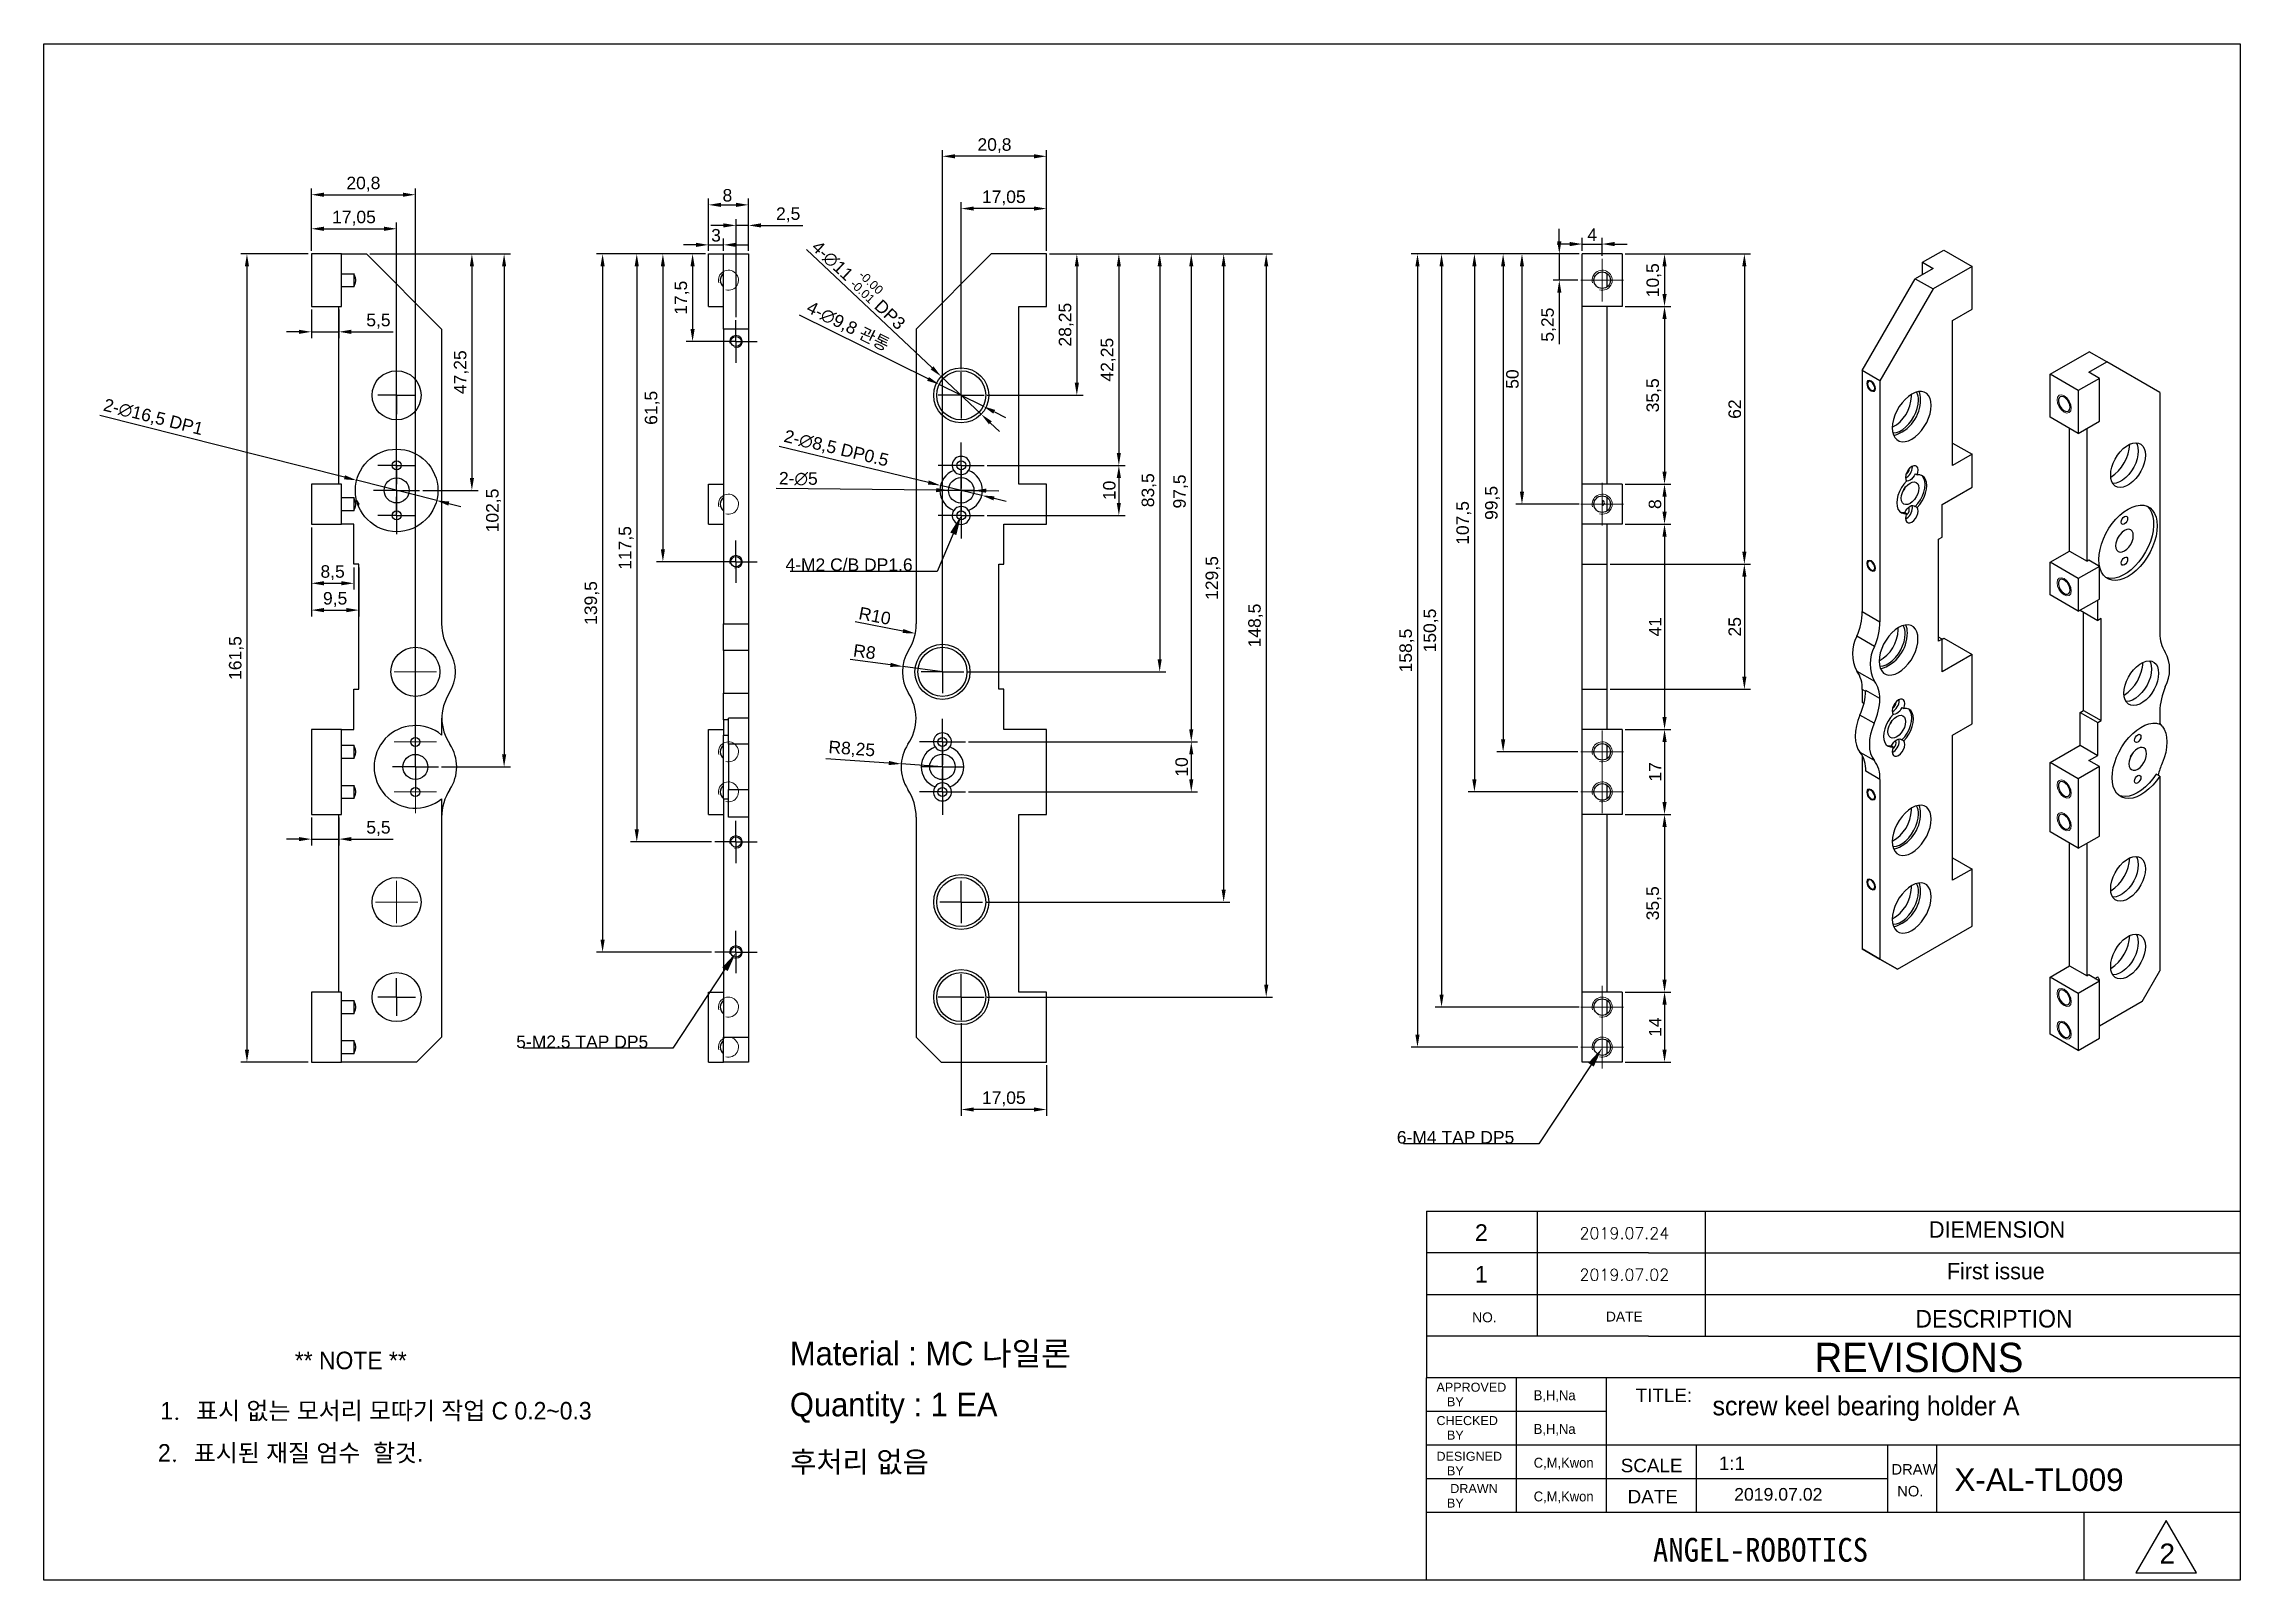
# Model space of a CAD drawing. Header units: millimetres. Extents: x 77 to 516, y 62 to 369.
import ezdxf
from ezdxf import colors
from ezdxf.entities.mleader import LeaderData, LeaderLine
from ezdxf.math import Vec2, Vec3

# ---------------------------------------------------------------- set-up
doc = ezdxf.new("R2010")
doc.units = ezdxf.units.MM
doc.linetypes.add('CENTERX2', pattern=[20.32, 12.7, -2.54, 2.54, -2.54])
for name, color, linetype in [('CENTER', 5, 'CENTERX2'), ('DIM', 1, 'Continuous'), ('Dis', 3, 'Continuous'), ('DWG', 7, 'Continuous'), ('OUTLINE', 7, 'Continuous')]:
    doc.layers.add(name, color=color, linetype=linetype)
doc.styles.add('ROMANS', font='ROMANS.shx')
doc.styles.get("Standard").update_dxf_attribs({"font": ''})
doc.styles.get('Standard').set_extended_font_data('Arial')
doc.dimstyles.new('ISO-25', dxfattribs={"dimtxt": 2.5, "dimasz": 2.5, "dimexe": 1.25, "dimexo": 0.625, "dimtad": 1, "dimtxsty": 'Standard', "dimcen": 2.5, "dimadec": 0, "dimazin": 0, "dimtfac": 1, "dimtmove": 0, "dimatfit": 3, "dimfxl": 1, "dimarcsym": 0})

msp = doc.modelspace()

# ---------------------------------------------------------------- texts
at = {"color": 0}
for s, height, p in [('2', 3.325, (363.292, 129.924)), ('1', 3.325, (363.292, 121.612)), ('NO.', 1.9711, (362.755, 113.668)), ('DATE', 1.9711, (389.498, 113.822)), ('APPROVED', 1.7973, (355.616, 99.792)), ('   BY', 1.7973, (355.616, 96.882)), ('TITLE:', 2.696, (395.439, 97.722)), ('CHECKED', 1.7973, (355.616, 93.122)), ('DESIGNED', 1.7973, (355.616, 85.992)), ('   BY', 1.7973, (355.616, 90.212)), ('   BY', 1.7973, (355.616, 83.082)), ('SCALE', 2.696, (392.447, 83.692)), ('1:1', 2.696, (412.064, 84.126)), ('DRAW', 2.1029, (446.578, 83.232)), ('DRAWN', 1.7973, (358.378, 79.552)), ('DATE', 2.696, (393.828, 77.482)), ('2019.07.02', 2.5235, (415.13, 78.026)), ('NO.', 2.1029, (447.729, 78.867)), ('   BY', 1.7973, (355.616, 76.642)), ('2', 3.99, (500.155, 65.456))]:
    msp.add_text(s, height=height, dxfattribs=at).set_placement(p)
at = {"color": 0, "style": 'ROMANS'}
for s, p in [('2019.07.24', (384.211, 130.304)), ('2019.07.02', (384.211, 121.992))]:
    msp.add_text(s, height=2.3261, dxfattribs=at).set_placement(p)
at = {"insert": (459.176, 84.449), "char_height": 4.4906, "attachment_point": 1}
msp.add_mtext_dynamic_manual_height_columns('X-AL-TL009', width=16.93065, gutter_width=17.5, heights=[0], dxfattribs=at)
at = {"layer": 'DWG', "color": 0, "ltscale": 5, "attachment_point": 4}
for s, insert, char_height in [('{\\fGulim|b0|i0|c129|p2;DIEMENSION }', (454.089, 132.185), 3.28204), ('{\\fGulim|b0|i0|c129|p2;First issue}', (457.663, 123.873), 3.28204), ('{\\fGulim|b0|i0|c129|p2;DESCRIPTION}', (451.35, 114.356), 3.51648), ('{\\fGulim|b0|i0|c129|p2;REVISIONS}', (431.193, 106.6), 5.86079), ('{\\fGulim|b0|i0|c129|p2;\\C256;screw keel bearing holder A}', (410.808, 96.399), 3.80196), ('{\\fGungsuhChe|b0|i0|c129|p17;ANGEL-ROBOTICS}', (398.891, 68.164), 4.75245)]:
    msp.add_mtext(s, dxfattribs=dict(at, insert=insert, char_height=char_height))
at = {"layer": 'DWG', "ltscale": 5, "attachment_point": 4}
for s, insert, char_height in [('{\\fGulim|b0|i0|c129|p2;Material : \\C256;MC 나일론}', (226.358, 107.184), 4.71754), ('{\\fGulim|b0|i0|c129|p2;Quantity : 1 EA}', (226.358, 96.517), 4.71754), ('{\\fGulim|b0|i0|c129|p2;후처리 없음}', (226.411, 85.552), 4.175)]:
    msp.add_mtext(s, dxfattribs=dict(at, insert=insert, char_height=char_height))
at = {"layer": 'DWG', "color": 4, "ltscale": 5, "attachment_point": 4}
for s, insert, char_height in [('\\f굴림|b0|i0|c129|p49;** NOTE **', (127.376, 106.017), 3.49979), ('\\f굴림|b0|i0|c129|p49;1\\Ftxt.shx;. \\f굴림|b0|i0|c129|p49;표시 없는 모서리 모따기 작업 C 0.2~0.3', (100.493, 95.807), 3.49979), ('{\\fGulim|b0|i0|c129|p2;\\C256;B,H,Na}', (375.061, 98.898), 1.98137), ('{\\fGulim|b0|i0|c129|p2;\\C256;B,H,Na}', (375.061, 92.158), 1.98137), ('{\\f굴림|b0|i0|c129|p49;2\\Ftxt.shx|c129;. \\f굴림|b0|i0|c129|p49;표시된 재질 엄수  할것.}', (100.021, 87.386), 3.49979), ('{\\fGulim|b0|i0|c129|p2;\\C256;C,M,Kwon}', (375.061, 85.418), 1.98137), ('{\\fGulim|b0|i0|c129|p2;\\C256;C,M,Kwon}', (375.061, 78.678), 1.98137)]:
    msp.add_mtext(s, dxfattribs=dict(at, insert=insert, char_height=char_height))

# ---------------------------------------------------------------- blocks, each defined once
blk = doc.blocks.new('SW_CENTERMARKSYMBOL_0')
at = {"layer": 'CENTER', "color": 0}
for p, q in [((-2.5, 0), (-4.25, 0)), ((0, 0), (-2.5, 0)), ((0, 2.5), (0, 4.25)), ((0, 0), (0, 2.5)), ((0, 0), (0, -2.5)), ((0, 0), (2.5, 0)), ((2.5, 0), (4.25, 0)), ((0, -2.5), (0, -4.25))]:
    blk.add_line(p, q, dxfattribs=at)
blk = doc.blocks.new('SW_CENTERMARKSYMBOL_1')
at = {"layer": 'CENTER', "color": 0}
for p, q in [((-2.5, 0), (-4.25, 0)), ((0, 0), (-2.5, 0)), ((0, 2.5), (0, 4.25)), ((0, 0), (0, 2.5)), ((0, 0), (0, -2.5)), ((0, 0), (2.5, 0)), ((2.5, 0), (4.25, 0)), ((0, -2.5), (0, -4.25))]:
    blk.add_line(p, q, dxfattribs=at)
blk = doc.blocks.new('SW_CENTERMARKSYMBOL_2')
at = {"layer": 'CENTER', "color": 0}
for p, q in [((-2.5, 0), (-4.25, 0)), ((0, 0), (-2.5, 0)), ((0, 2.5), (0, 4.25)), ((0, 0), (0, 2.5)), ((0, 0), (0, -2.5)), ((0, 0), (2.5, 0)), ((2.5, 0), (4.25, 0)), ((0, -2.5), (0, -4.25))]:
    blk.add_line(p, q, dxfattribs=at)
blk = doc.blocks.new('SW_CENTERMARKSYMBOL_3')
at = {"layer": 'CENTER', "color": 0}
for p, q in [((-2.5, 0), (-4.25, 0)), ((0, 0), (-2.5, 0)), ((0, 2.5), (0, 4.25)), ((0, 0), (0, 2.5)), ((0, 0), (0, -2.5)), ((0, 0), (2.5, 0)), ((2.5, 0), (4.25, 0)), ((0, -2.5), (0, -4.25))]:
    blk.add_line(p, q, dxfattribs=at)
blk = doc.blocks.new('SW_CENTERMARKSYMBOL_4')
at = {"layer": 'CENTER', "color": 0}
for p, q in [((-2.5, 0), (-4.25, 0)), ((0, 0), (-2.5, 0)), ((0, 2.5), (0, 4.25)), ((0, 0), (0, 2.5)), ((0, 0), (0, -2.5)), ((0, 0), (2.5, 0)), ((2.5, 0), (4.25, 0)), ((0, -2.5), (0, -4.25))]:
    blk.add_line(p, q, dxfattribs=at)
blk = doc.blocks.new('SW_CENTERMARKSYMBOL_5')
at = {"layer": 'CENTER', "color": 0}
for p, q in [((-2.5, 0), (-4.25, 0)), ((0, 0), (-2.5, 0)), ((0, 2.5), (0, 4.25)), ((0, 0), (0, 2.5)), ((0, 0), (0, -2.5)), ((0, 0), (2.5, 0)), ((2.5, 0), (4.25, 0)), ((0, -2.5), (0, -4.25))]:
    blk.add_line(p, q, dxfattribs=at)
blk = doc.blocks.new('SW_CENTERMARKSYMBOL_6')
at = {"layer": 'CENTER', "color": 0}
for p, q in [((-2.5, 0), (-4.25, 0)), ((0, 0), (-2.5, 0)), ((0, 2.5), (0, 4.25)), ((0, 0), (0, 2.5)), ((0, 0), (0, -2.5)), ((0, 0), (2.5, 0)), ((2.5, 0), (4.25, 0)), ((0, -2.5), (0, -4.25))]:
    blk.add_line(p, q, dxfattribs=at)
blk = doc.blocks.new('SW_CENTERMARKSYMBOL_7')
at = {"layer": 'CENTER', "color": 0}
for p, q in [((-2.5, 0), (-4.25, 0)), ((0, 0), (-2.5, 0)), ((0, 2.5), (0, 4.25)), ((0, 0), (0, 2.5)), ((0, 0), (0, -2.5)), ((0, 0), (2.5, 0)), ((2.5, 0), (4.25, 0)), ((0, -2.5), (0, -4.25))]:
    blk.add_line(p, q, dxfattribs=at)
blk = doc.blocks.new('SW_CENTERMARKSYMBOL_8')
at = {"layer": 'CENTER', "color": 0}
for p, q in [((0, 2.5), (0, 4.6)), ((-2.5, 0), (-4.6, 0)), ((0, 0), (-2.5, 0)), ((0, 0), (0, 2.5)), ((0, 0), (0, -2.5)), ((0, 0), (2.5, 0)), ((2.5, 0), (4.6, 0)), ((0, -2.5), (0, -4.6))]:
    blk.add_line(p, q, dxfattribs=at)
blk = doc.blocks.new('SW_CENTERMARKSYMBOL_9')
at = {"layer": 'CENTER', "color": 0}
for p, q in [((0, 2.5), (0, 4.6)), ((-2.5, 0), (-4.6, 0)), ((0, 0), (-2.5, 0)), ((0, 0), (0, 2.5)), ((0, 0), (0, -2.5)), ((0, 0), (2.5, 0)), ((2.5, 0), (4.6, 0)), ((0, -2.5), (0, -4.6))]:
    blk.add_line(p, q, dxfattribs=at)
blk = doc.blocks.new('SW_CENTERMARKSYMBOL_10')
at = {"layer": 'CENTER', "color": 0}
for p, q in [((0, 2.5), (0, 4.6)), ((-2.5, 0), (-4.6, 0)), ((0, 0), (-2.5, 0)), ((0, 0), (0, 2.5)), ((0, 0), (0, -2.5)), ((0, 0), (2.5, 0)), ((2.5, 0), (4.6, 0)), ((0, -2.5), (0, -4.6))]:
    blk.add_line(p, q, dxfattribs=at)
blk = doc.blocks.new('SW_CENTERMARKSYMBOL_11')
at = {"layer": 'CENTER', "color": 0}
for p, q in [((0, 2.5), (0, 4.6)), ((-2.5, 0), (-4.6, 0)), ((0, 0), (-2.5, 0)), ((0, 0), (0, 2.5)), ((0, 0), (0, -2.5)), ((0, 0), (2.5, 0)), ((2.5, 0), (4.6, 0)), ((0, -2.5), (0, -4.6))]:
    blk.add_line(p, q, dxfattribs=at)
blk = doc.blocks.new('SW_CENTERMARKSYMBOL_12')
at = {"layer": 'CENTER', "color": 0}
for p, q in [((0, 2.5), (0, 4.6)), ((-2.5, 0), (-4.6, 0)), ((0, 0), (-2.5, 0)), ((0, 0), (0, 2.5)), ((0, 0), (0, -2.5)), ((0, 0), (2.5, 0)), ((2.5, 0), (4.6, 0)), ((0, -2.5), (0, -4.6))]:
    blk.add_line(p, q, dxfattribs=at)
blk = doc.blocks.new('SW_CENTERMARKSYMBOL_13')
at = {"layer": 'CENTER', "color": 0}
for p, q in [((0, 2.5), (0, 4.6)), ((-2.5, 0), (-4.6, 0)), ((0, 0), (-2.5, 0)), ((0, 0), (0, 2.5)), ((0, 0), (0, -2.5)), ((0, 0), (2.5, 0)), ((2.5, 0), (4.6, 0)), ((0, -2.5), (0, -4.6))]:
    blk.add_line(p, q, dxfattribs=at)
blk = doc.blocks.new('SW_CENTERMARKSYMBOL_14')
at = {"layer": 'CENTER', "color": 0}
for p, q in [((0, 2.5), (0, 4.6)), ((-2.5, 0), (-4.6, 0)), ((0, 0), (-2.5, 0)), ((0, 0), (0, 2.5)), ((0, 0), (0, -2.5)), ((0, 0), (2.5, 0)), ((2.5, 0), (4.6, 0)), ((0, -2.5), (0, -4.6))]:
    blk.add_line(p, q, dxfattribs=at)
blk = doc.blocks.new('SW_CENTERMARKSYMBOL_15')
at = {"layer": 'CENTER', "color": 0}
for p, q in [((0, 2.5), (0, 4.6)), ((-2.5, 0), (-4.6, 0)), ((0, 0), (-2.5, 0)), ((0, 0), (0, 2.5)), ((0, 0), (0, -2.5)), ((0, 0), (2.5, 0)), ((2.5, 0), (4.6, 0)), ((0, -2.5), (0, -4.6))]:
    blk.add_line(p, q, dxfattribs=at)
blk = doc.blocks.new('SW_CENTERMARKSYMBOL_18')
at = {"layer": 'CENTER', "color": 0}
for p, q in [((-2.5, 0), (-3.75, 0)), ((0, 0), (-2.5, 0)), ((0, 2.5), (0, 3.75)), ((0, 0), (0, 2.5)), ((0, 0), (0, -2.5)), ((0, 0), (2.5, 0)), ((2.5, 0), (3.75, 0)), ((0, -2.5), (0, -3.75))]:
    blk.add_line(p, q, dxfattribs=at)
blk = doc.blocks.new('SW_CENTERMARKSYMBOL_19')
at = {"layer": 'CENTER', "color": 0}
for p, q in [((-2.5, 0), (-3.75, 0)), ((0, 0), (-2.5, 0)), ((0, 2.5), (0, 3.75)), ((0, 0), (0, 2.5)), ((0, 0), (0, -2.5)), ((0, 0), (2.5, 0)), ((2.5, 0), (3.75, 0)), ((0, -2.5), (0, -3.75))]:
    blk.add_line(p, q, dxfattribs=at)
blk = doc.blocks.new('SW_CENTERMARKSYMBOL_20')
at = {"layer": 'CENTER', "color": 0}
for p, q in [((-2.5, 0), (-3.75, 0)), ((0, 0), (-2.5, 0)), ((0, 2.5), (0, 3.75)), ((0, 0), (0, 2.5)), ((0, 0), (0, -2.5)), ((0, 0), (2.5, 0)), ((2.5, 0), (3.75, 0)), ((0, -2.5), (0, -3.75))]:
    blk.add_line(p, q, dxfattribs=at)
blk = doc.blocks.new('SW_CENTERMARKSYMBOL_21')
at = {"layer": 'CENTER', "color": 0}
for p, q in [((-2.5, 0), (-3.75, 0)), ((0, 0), (-2.5, 0)), ((0, 2.5), (0, 3.75)), ((0, 0), (0, 2.5)), ((0, 0), (0, -2.5)), ((0, 0), (2.5, 0)), ((2.5, 0), (3.75, 0)), ((0, -2.5), (0, -3.75))]:
    blk.add_line(p, q, dxfattribs=at)
blk = doc.blocks.new('SW_CENTERMARKSYMBOL_22')
at = {"color": 0, "linetype": 'Continuous', "lineweight": 0}
for p, q in [((-2.5, 0), (-4.25, 0)), ((0, 0), (-2.5, 0)), ((0, 2.5), (0, 4.25)), ((0, 0), (0, 2.5)), ((0, 0), (0, -2.5)), ((0, 0), (2.5, 0)), ((2.5, 0), (4.25, 0)), ((0, -2.5), (0, -4.25))]:
    blk.add_line(p, q, dxfattribs=at)
blk = doc.blocks.new('SW_CENTERMARKSYMBOL_23')
at = {"color": 0, "linetype": 'Continuous', "lineweight": 0}
for p, q in [((-2.5, 0), (-4.25, 0)), ((0, 0), (-2.5, 0)), ((0, 2.5), (0, 4.25)), ((0, 0), (0, 2.5)), ((0, 0), (0, -2.5)), ((0, 0), (2.5, 0)), ((2.5, 0), (4.25, 0)), ((0, -2.5), (0, -4.25))]:
    blk.add_line(p, q, dxfattribs=at)
blk = doc.blocks.new('SW_CENTERMARKSYMBOL_24')
at = {"color": 0, "linetype": 'Continuous', "lineweight": 0}
for p, q in [((-2.5, 0), (-4.25, 0)), ((0, 0), (-2.5, 0)), ((0, 2.5), (0, 4.25)), ((0, 0), (0, 2.5)), ((0, 0), (0, -2.5)), ((0, 0), (2.5, 0)), ((2.5, 0), (4.25, 0)), ((0, -2.5), (0, -4.25))]:
    blk.add_line(p, q, dxfattribs=at)
blk = doc.blocks.new('SW_CENTERMARKSYMBOL_25')
at = {"color": 0, "linetype": 'Continuous', "lineweight": 0}
for p, q in [((-2.5, 0), (-4.25, 0)), ((0, 0), (-2.5, 0)), ((0, 2.5), (0, 4.25)), ((0, 0), (0, 2.5)), ((0, 0), (0, -2.5)), ((0, 0), (2.5, 0)), ((2.5, 0), (4.25, 0)), ((0, -2.5), (0, -4.25))]:
    blk.add_line(p, q, dxfattribs=at)
blk = doc.blocks.new('SW_CENTERMARKSYMBOL_26')
at = {"color": 0, "linetype": 'Continuous', "lineweight": 0}
for p, q in [((-2.5, 0), (-4.25, 0)), ((0, 0), (-2.5, 0)), ((0, 2.5), (0, 4.25)), ((0, 0), (0, 2.5)), ((0, 0), (0, -2.5)), ((0, 0), (2.5, 0)), ((2.5, 0), (4.25, 0)), ((0, -2.5), (0, -4.25))]:
    blk.add_line(p, q, dxfattribs=at)
blk = doc.blocks.new('SW_CENTERMARKSYMBOL_27')
at = {"color": 0, "linetype": 'Continuous', "lineweight": 0}
for p, q in [((-2.5, 0), (-4.25, 0)), ((0, 0), (-2.5, 0)), ((0, 2.5), (0, 4.25)), ((0, 0), (0, 2.5)), ((0, 0), (0, -2.5)), ((0, 0), (2.5, 0)), ((2.5, 0), (4.25, 0)), ((0, -2.5), (0, -4.25))]:
    blk.add_line(p, q, dxfattribs=at)
blk = doc.blocks.new('SW_CENTERMARKSYMBOL_28')
at = {"color": 0, "linetype": 'Continuous', "lineweight": 0}
for p, q in [((-2.5, 0), (-4.25, 0)), ((0, 0), (-2.5, 0)), ((0, 2.5), (0, 4.25)), ((0, 0), (0, 2.5)), ((0, 0), (0, -2.5)), ((0, 0), (2.5, 0)), ((2.5, 0), (4.25, 0)), ((0, -2.5), (0, -4.25))]:
    blk.add_line(p, q, dxfattribs=at)
blk = doc.blocks.new('SW_CENTERMARKSYMBOL_29')
at = {"color": 0, "linetype": 'Continuous', "lineweight": 0}
for p, q in [((-2.5, 0), (-4.25, 0)), ((0, 0), (-2.5, 0)), ((0, 2.5), (0, 4.25)), ((0, 0), (0, 2.5)), ((0, 0), (0, -2.5)), ((0, 0), (2.5, 0)), ((2.5, 0), (4.25, 0)), ((0, -2.5), (0, -4.25))]:
    blk.add_line(p, q, dxfattribs=at)
blk = doc.blocks.new('*D132')
at = {"layer": 'Defpoints', "color": 0}
for p in [(130.69, 316.65), (136.19, 316.65), (136.19, 311.59)]:
    blk.add_point(p, dxfattribs=at)
at = {"layer": 'DIM', "color": 0, "lineweight": -2}
for p, q in [((130.69, 316.02), (130.69, 310.34)), ((136.19, 316.02), (136.19, 310.34)), ((128.19, 311.59), (125.69, 311.59)), ((130.69, 311.59), (136.19, 311.59)), ((138.69, 311.59), (147.01, 311.59))]:
    blk.add_line(p, q, dxfattribs=at)
at = {"layer": 'DIM', "color": 0}
for points in [[(128.19, 311.17), (128.19, 312.01), (130.69, 311.59)], [(138.69, 312.01), (138.69, 311.17), (136.19, 311.59)]]:
    blk.add_solid(points, dxfattribs=at)
at = {"layer": 'DIM', "color": 0, "insert": (144.1, 313.71), "char_height": 2.5, "attachment_point": 5}
blk.add_mtext('5,5', dxfattribs=at)
blk = doc.blocks.new('*D133')
at = {"layer": 'Defpoints', "color": 0}
for p in [(130.69, 273.15), (139.19, 265.15), (139.19, 261.34)]:
    blk.add_point(p, dxfattribs=at)
at = {"layer": 'DIM', "color": 0, "lineweight": -2}
for p, q in [((130.69, 272.52), (130.69, 260.09)), ((139.19, 264.52), (139.19, 260.09)), ((133.19, 261.34), (136.69, 261.34))]:
    blk.add_line(p, q, dxfattribs=at)
at = {"layer": 'DIM', "color": 0}
for points in [[(133.19, 261.76), (133.19, 260.93), (130.69, 261.34)], [(136.69, 260.93), (136.69, 261.76), (139.19, 261.34)]]:
    blk.add_solid(points, dxfattribs=at)
at = {"layer": 'DIM', "color": 0, "insert": (134.94, 263.47), "char_height": 2.5, "attachment_point": 5}
blk.add_mtext('8,5', dxfattribs=at)
blk = doc.blocks.new('*D134')
at = {"layer": 'Defpoints', "color": 0}
for p in [(130.69, 273.15), (140.19, 265.15), (140.19, 255.98)]:
    blk.add_point(p, dxfattribs=at)
at = {"layer": 'DIM', "color": 0, "lineweight": -2}
for p, q in [((130.69, 272.52), (130.69, 254.73)), ((140.19, 264.52), (140.19, 254.73)), ((133.19, 255.98), (137.69, 255.98))]:
    blk.add_line(p, q, dxfattribs=at)
at = {"layer": 'DIM', "color": 0}
for points in [[(133.19, 256.4), (133.19, 255.56), (130.69, 255.98)], [(137.69, 255.56), (137.69, 256.4), (140.19, 255.98)]]:
    blk.add_solid(points, dxfattribs=at)
at = {"layer": 'DIM', "color": 0, "insert": (135.44, 258.11), "char_height": 2.5, "attachment_point": 5}
blk.add_mtext('9,5', dxfattribs=at)
blk = doc.blocks.new('*D135')
at = {"layer": 'Defpoints', "color": 0}
for p in [(130.69, 215.15), (136.19, 215.15), (136.19, 210.22)]:
    blk.add_point(p, dxfattribs=at)
at = {"layer": 'DIM', "color": 0, "lineweight": -2}
for p, q in [((130.69, 214.52), (130.69, 208.97)), ((136.19, 214.52), (136.19, 208.97)), ((128.19, 210.22), (125.69, 210.22)), ((130.69, 210.22), (136.19, 210.22)), ((138.69, 210.22), (147.01, 210.22))]:
    blk.add_line(p, q, dxfattribs=at)
at = {"layer": 'DIM', "color": 0}
for points in [[(128.19, 209.8), (128.19, 210.63), (130.69, 210.22)], [(138.69, 210.63), (138.69, 209.8), (136.19, 210.22)]]:
    blk.add_solid(points, dxfattribs=at)
at = {"layer": 'DIM', "color": 0, "insert": (144.1, 212.34), "char_height": 2.5, "attachment_point": 5}
blk.add_mtext('5,5', dxfattribs=at)
blk = doc.blocks.new('*D136')
at = {"layer": 'Defpoints', "color": 0}
for p in [(210.08, 327.15), (213.08, 328.97), (213.08, 327.15)]:
    blk.add_point(p, dxfattribs=at)
at = {"layer": 'DIM', "color": 0, "lineweight": -2}
for p, q in [((210.08, 327.77), (210.08, 330.22)), ((213.08, 327.77), (213.08, 330.22)), ((207.58, 328.97), (205.08, 328.97)), ((210.08, 328.97), (213.08, 328.97)), ((215.58, 328.97), (218.08, 328.97))]:
    blk.add_line(p, q, dxfattribs=at)
at = {"layer": 'DIM', "color": 0}
for points in [[(207.58, 328.55), (207.58, 329.39), (210.08, 328.97)], [(215.58, 329.39), (215.58, 328.55), (213.08, 328.97)]]:
    blk.add_solid(points, dxfattribs=at)
at = {"layer": 'DIM', "color": 0, "insert": (211.58, 330.87), "char_height": 2.5, "attachment_point": 5}
blk.add_mtext('3', dxfattribs=at)
blk = doc.blocks.new('*D137')
at = {"layer": 'Defpoints', "color": 0}
for p in [(218.08, 336.96), (210.08, 327.15), (218.08, 327.15)]:
    blk.add_point(p, dxfattribs=at)
at = {"layer": 'DIM', "color": 0, "lineweight": -2}
for p, q in [((210.08, 327.77), (210.08, 338.21)), ((218.08, 327.77), (218.08, 338.21)), ((212.58, 336.96), (215.58, 336.96))]:
    blk.add_line(p, q, dxfattribs=at)
at = {"layer": 'DIM', "color": 0}
for points in [[(212.58, 337.38), (212.58, 336.55), (210.08, 336.96)], [(215.58, 336.55), (215.58, 337.38), (218.08, 336.96)]]:
    blk.add_solid(points, dxfattribs=at)
at = {"layer": 'DIM', "color": 0, "insert": (213.86, 338.86), "char_height": 2.5, "attachment_point": 5}
blk.add_mtext('8', dxfattribs=at)
blk = doc.blocks.new('*D138')
at = {"layer": 'Defpoints', "color": 0}
for p in [(384.74, 327.15), (388.74, 329.13), (388.74, 326.15)]:
    blk.add_point(p, dxfattribs=at)
at = {"layer": 'DIM', "color": 0, "lineweight": -2}
for p, q in [((384.74, 327.77), (384.74, 330.38)), ((388.74, 326.77), (388.74, 330.38)), ((382.24, 329.13), (379.74, 329.13)), ((384.74, 329.13), (388.74, 329.13)), ((391.24, 329.13), (393.74, 329.13))]:
    blk.add_line(p, q, dxfattribs=at)
at = {"layer": 'DIM', "color": 0}
for points in [[(382.24, 328.71), (382.24, 329.55), (384.74, 329.13)], [(391.24, 329.55), (391.24, 328.71), (388.74, 329.13)]]:
    blk.add_solid(points, dxfattribs=at)
at = {"layer": 'DIM', "color": 0, "insert": (386.74, 331.01), "char_height": 2.5, "attachment_point": 5}
blk.add_mtext('4', dxfattribs=at)
blk = doc.blocks.new('*D139')
at = {"layer": 'Defpoints', "color": 0}
for p in [(384.74, 327.15), (380.17, 321.9), (384.49, 321.9)]:
    blk.add_point(p, dxfattribs=at)
at = {"layer": 'DIM', "color": 0, "lineweight": -2}
for p, q in [((380.17, 329.65), (380.17, 332.15)), ((384.12, 327.15), (378.92, 327.15)), ((380.17, 327.15), (380.17, 321.9)), ((383.87, 321.9), (378.92, 321.9)), ((380.17, 319.4), (380.17, 309.14))]:
    blk.add_line(p, q, dxfattribs=at)
at = {"layer": 'DIM', "color": 0}
for points in [[(379.76, 329.65), (380.59, 329.65), (380.17, 327.15)], [(380.59, 319.4), (379.76, 319.4), (380.17, 321.9)]]:
    blk.add_solid(points, dxfattribs=at)
at = {"layer": 'DIM', "color": 0, "insert": (378.05, 313.02), "char_height": 2.5, "attachment_point": 5, "rotation": 90}
blk.add_mtext('5,25', dxfattribs=at)
blk = doc.blocks.new('*D140')
at = {"layer": 'Defpoints', "color": 0}
for p in [(384.74, 327.15), (372.71, 277.15), (384.74, 277.15)]:
    blk.add_point(p, dxfattribs=at)
at = {"layer": 'DIM', "color": 0, "lineweight": -2}
for p, q in [((384.12, 327.15), (371.46, 327.15)), ((372.71, 324.65), (372.71, 279.65)), ((384.12, 277.15), (371.46, 277.15))]:
    blk.add_line(p, q, dxfattribs=at)
at = {"layer": 'DIM', "color": 0}
for points in [[(373.12, 324.65), (372.29, 324.65), (372.71, 327.15)], [(372.29, 279.65), (373.12, 279.65), (372.71, 277.15)]]:
    blk.add_solid(points, dxfattribs=at)
at = {"layer": 'DIM', "color": 0, "insert": (370.81, 302.15), "char_height": 2.5, "attachment_point": 5, "rotation": 90}
blk.add_mtext('50', dxfattribs=at)
blk = doc.blocks.new('*D141')
at = {"layer": 'Defpoints', "color": 0}
for p in [(384.74, 327.15), (368.94, 227.65), (384.49, 227.65)]:
    blk.add_point(p, dxfattribs=at)
at = {"layer": 'DIM', "color": 0, "lineweight": -2}
for p, q in [((384.12, 327.15), (367.69, 327.15)), ((368.94, 324.65), (368.94, 230.15)), ((383.87, 227.65), (367.69, 227.65))]:
    blk.add_line(p, q, dxfattribs=at)
at = {"layer": 'DIM', "color": 0}
for points in [[(369.36, 324.65), (368.52, 324.65), (368.94, 327.15)], [(368.52, 230.15), (369.36, 230.15), (368.94, 227.65)]]:
    blk.add_solid(points, dxfattribs=at)
at = {"layer": 'DIM', "color": 0, "insert": (366.81, 277.4), "char_height": 2.5, "attachment_point": 5, "rotation": 90}
blk.add_mtext('99,5', dxfattribs=at)
blk = doc.blocks.new('*D142')
at = {"layer": 'Defpoints', "color": 0}
for p in [(384.74, 327.15), (363.2, 219.65), (384.49, 219.65)]:
    blk.add_point(p, dxfattribs=at)
at = {"layer": 'DIM', "color": 0, "lineweight": -2}
for p, q in [((384.12, 327.15), (361.95, 327.15)), ((363.2, 324.65), (363.2, 222.15)), ((383.87, 219.65), (361.95, 219.65))]:
    blk.add_line(p, q, dxfattribs=at)
at = {"layer": 'DIM', "color": 0}
for points in [[(363.62, 324.65), (362.78, 324.65), (363.2, 327.15)], [(362.78, 222.15), (363.62, 222.15), (363.2, 219.65)]]:
    blk.add_solid(points, dxfattribs=at)
at = {"layer": 'DIM', "color": 0, "insert": (361.07, 273.4), "char_height": 2.5, "attachment_point": 5, "rotation": 90}
blk.add_mtext('107,5', dxfattribs=at)
blk = doc.blocks.new('*D143')
at = {"layer": 'Defpoints', "color": 0}
for p in [(384.74, 327.15), (356.63, 176.65), (384.74, 176.65)]:
    blk.add_point(p, dxfattribs=at)
at = {"layer": 'DIM', "color": 0, "lineweight": -2}
for p, q in [((384.12, 327.15), (355.38, 327.15)), ((356.63, 324.65), (356.63, 179.15)), ((384.12, 176.65), (355.38, 176.65))]:
    blk.add_line(p, q, dxfattribs=at)
at = {"layer": 'DIM', "color": 0}
for points in [[(357.05, 324.65), (356.22, 324.65), (356.63, 327.15)], [(356.22, 179.15), (357.05, 179.15), (356.63, 176.65)]]:
    blk.add_solid(points, dxfattribs=at)
at = {"layer": 'DIM', "color": 0, "insert": (354.51, 251.9), "char_height": 2.5, "attachment_point": 5, "rotation": 90}
blk.add_mtext('150,5', dxfattribs=at)
blk = doc.blocks.new('*D144')
at = {"layer": 'Defpoints', "color": 0}
for p in [(384.74, 327.15), (351.82, 168.65), (384.49, 168.65)]:
    blk.add_point(p, dxfattribs=at)
at = {"layer": 'DIM', "color": 0, "lineweight": -2}
for p, q in [((384.12, 327.15), (350.57, 327.15)), ((351.82, 324.65), (351.82, 171.15)), ((383.87, 168.65), (350.57, 168.65))]:
    blk.add_line(p, q, dxfattribs=at)
at = {"layer": 'DIM', "color": 0}
for points in [[(352.24, 324.65), (351.4, 324.65), (351.82, 327.15)], [(351.4, 171.15), (352.24, 171.15), (351.82, 168.65)]]:
    blk.add_solid(points, dxfattribs=at)
at = {"layer": 'DIM', "color": 0, "insert": (349.69, 247.9), "char_height": 2.5, "attachment_point": 5, "rotation": 90}
blk.add_mtext('158,5', dxfattribs=at)
blk = doc.blocks.new('*D145')
at = {"layer": 'Defpoints', "color": 0}
for p in [(260.6, 336.22), (277.65, 327.15), (260.6, 303.5)]:
    blk.add_point(p, dxfattribs=at)
at = {"layer": 'DIM', "color": 0, "lineweight": -2}
for p, q in [((260.6, 304.12), (260.6, 337.47)), ((275.15, 336.22), (263.1, 336.22)), ((277.65, 327.77), (277.65, 337.47))]:
    blk.add_line(p, q, dxfattribs=at)
at = {"layer": 'DIM', "color": 0}
for points in [[(263.1, 336.64), (263.1, 335.81), (260.6, 336.22)], [(275.15, 335.81), (275.15, 336.64), (277.65, 336.22)]]:
    blk.add_solid(points, dxfattribs=at)
at = {"layer": 'DIM', "color": 0, "insert": (269.12, 338.35), "char_height": 2.5, "attachment_point": 5}
blk.add_mtext('17,05', dxfattribs=at)
blk = doc.blocks.new('*D146')
at = {"layer": 'Defpoints', "color": 0}
for p in [(277.65, 327.15), (265.2, 298.9), (283.72, 298.9)]:
    blk.add_point(p, dxfattribs=at)
at = {"layer": 'DIM', "color": 0, "lineweight": -2}
for p, q in [((278.27, 327.15), (284.97, 327.15)), ((283.72, 324.65), (283.72, 301.4)), ((265.82, 298.9), (284.97, 298.9))]:
    blk.add_line(p, q, dxfattribs=at)
at = {"layer": 'DIM', "color": 0}
for points in [[(284.14, 324.65), (283.3, 324.65), (283.72, 327.15)], [(283.3, 301.4), (284.14, 301.4), (283.72, 298.9)]]:
    blk.add_solid(points, dxfattribs=at)
at = {"layer": 'DIM', "color": 0, "insert": (281.59, 313.02), "char_height": 2.5, "attachment_point": 5, "rotation": 90}
blk.add_mtext('28,25', dxfattribs=at)
blk = doc.blocks.new('*D147')
at = {"layer": 'Defpoints', "color": 0}
for p in [(277.65, 327.15), (265.2, 284.9), (292.12, 284.9)]:
    blk.add_point(p, dxfattribs=at)
at = {"layer": 'DIM', "color": 0, "lineweight": -2}
for p, q in [((278.27, 327.15), (293.37, 327.15)), ((292.12, 324.65), (292.12, 287.4)), ((265.82, 284.9), (293.37, 284.9))]:
    blk.add_line(p, q, dxfattribs=at)
at = {"layer": 'DIM', "color": 0}
for points in [[(292.53, 324.65), (291.7, 324.65), (292.12, 327.15)], [(291.7, 287.4), (292.53, 287.4), (292.12, 284.9)]]:
    blk.add_solid(points, dxfattribs=at)
at = {"layer": 'DIM', "color": 0, "insert": (289.99, 306.02), "char_height": 2.5, "attachment_point": 5, "rotation": 90}
blk.add_mtext('42,25', dxfattribs=at)
blk = doc.blocks.new('*D148')
at = {"layer": 'Defpoints', "color": 0}
for p in [(277.65, 327.15), (261.1, 243.65), (300.28, 243.65)]:
    blk.add_point(p, dxfattribs=at)
at = {"layer": 'DIM', "color": 0, "lineweight": -2}
for p, q in [((278.27, 327.15), (301.53, 327.15)), ((300.28, 324.65), (300.28, 246.15)), ((261.72, 243.65), (301.53, 243.65))]:
    blk.add_line(p, q, dxfattribs=at)
at = {"layer": 'DIM', "color": 0}
for points in [[(300.69, 324.65), (299.86, 324.65), (300.28, 327.15)], [(299.86, 246.15), (300.69, 246.15), (300.28, 243.65)]]:
    blk.add_solid(points, dxfattribs=at)
at = {"layer": 'DIM', "color": 0, "insert": (298.15, 279.93), "char_height": 2.5, "attachment_point": 5, "rotation": 90}
blk.add_mtext('83,5', dxfattribs=at)
blk = doc.blocks.new('*D149')
at = {"layer": 'Defpoints', "color": 0}
for p in [(277.65, 327.15), (261.45, 229.65), (306.6, 229.65)]:
    blk.add_point(p, dxfattribs=at)
at = {"layer": 'DIM', "color": 0, "lineweight": -2}
for p, q in [((278.27, 327.15), (307.85, 327.15)), ((306.6, 324.65), (306.6, 232.15)), ((262.07, 229.65), (307.85, 229.65))]:
    blk.add_line(p, q, dxfattribs=at)
at = {"layer": 'DIM', "color": 0}
for points in [[(307.01, 324.65), (306.18, 324.65), (306.6, 327.15)], [(306.18, 232.15), (307.01, 232.15), (306.6, 229.65)]]:
    blk.add_solid(points, dxfattribs=at)
at = {"layer": 'DIM', "color": 0, "insert": (304.47, 279.69), "char_height": 2.5, "attachment_point": 5, "rotation": 90}
blk.add_mtext('97,5', dxfattribs=at)
blk = doc.blocks.new('*D150')
at = {"layer": 'Defpoints', "color": 0}
for p in [(265.2, 284.9), (265.2, 274.9), (292.12, 274.9)]:
    blk.add_point(p, dxfattribs=at)
at = {"layer": 'DIM', "color": 0, "lineweight": -2}
for p, q in [((265.82, 284.9), (293.37, 284.9)), ((292.12, 282.4), (292.12, 277.4)), ((265.82, 274.9), (293.37, 274.9))]:
    blk.add_line(p, q, dxfattribs=at)
at = {"layer": 'DIM', "color": 0}
for points in [[(292.53, 282.4), (291.7, 282.4), (292.12, 284.9)], [(291.7, 277.4), (292.53, 277.4), (292.12, 274.9)]]:
    blk.add_solid(points, dxfattribs=at)
at = {"layer": 'DIM', "color": 0, "insert": (290.22, 279.9), "char_height": 2.5, "attachment_point": 5, "rotation": 90}
blk.add_mtext('10', dxfattribs=at)
blk = doc.blocks.new('*D151')
at = {"layer": 'Defpoints', "color": 0}
for p in [(277.65, 327.15), (264.85, 197.65), (313.07, 197.65)]:
    blk.add_point(p, dxfattribs=at)
at = {"layer": 'DIM', "color": 0, "lineweight": -2}
for p, q in [((278.27, 327.15), (314.32, 327.15)), ((313.07, 324.65), (313.07, 200.15)), ((265.47, 197.65), (314.32, 197.65))]:
    blk.add_line(p, q, dxfattribs=at)
at = {"layer": 'DIM', "color": 0}
for points in [[(313.49, 324.65), (312.65, 324.65), (313.07, 327.15)], [(312.65, 200.15), (313.49, 200.15), (313.07, 197.65)]]:
    blk.add_solid(points, dxfattribs=at)
at = {"layer": 'DIM', "color": 0, "insert": (310.94, 262.4), "char_height": 2.5, "attachment_point": 5, "rotation": 90}
blk.add_mtext('129,5', dxfattribs=at)
blk = doc.blocks.new('*D152')
at = {"layer": 'Defpoints', "color": 0}
for p in [(261.45, 229.65), (261.45, 219.65), (306.6, 219.65)]:
    blk.add_point(p, dxfattribs=at)
at = {"layer": 'DIM', "color": 0, "lineweight": -2}
for p, q in [((262.07, 229.65), (307.85, 229.65)), ((306.6, 227.15), (306.6, 222.15)), ((262.07, 219.65), (307.85, 219.65))]:
    blk.add_line(p, q, dxfattribs=at)
at = {"layer": 'DIM', "color": 0}
for points in [[(307.01, 227.15), (306.18, 227.15), (306.6, 229.65)], [(306.18, 222.15), (307.01, 222.15), (306.6, 219.65)]]:
    blk.add_solid(points, dxfattribs=at)
at = {"layer": 'DIM', "color": 0, "insert": (304.69, 224.65), "char_height": 2.5, "attachment_point": 5, "rotation": 90}
blk.add_mtext('10', dxfattribs=at)
blk = doc.blocks.new('*D153')
at = {"layer": 'Defpoints', "color": 0}
for p in [(277.65, 327.15), (265.2, 178.65), (321.58, 178.65)]:
    blk.add_point(p, dxfattribs=at)
at = {"layer": 'DIM', "color": 0, "lineweight": -2}
for p, q in [((278.27, 327.15), (322.83, 327.15)), ((321.58, 324.65), (321.58, 181.15)), ((265.82, 178.65), (322.83, 178.65))]:
    blk.add_line(p, q, dxfattribs=at)
at = {"layer": 'DIM', "color": 0}
for points in [[(322, 324.65), (321.17, 324.65), (321.58, 327.15)], [(321.17, 181.15), (322, 181.15), (321.58, 178.65)]]:
    blk.add_solid(points, dxfattribs=at)
at = {"layer": 'DIM', "color": 0, "insert": (319.46, 252.9), "char_height": 2.5, "attachment_point": 5, "rotation": 90}
blk.add_mtext('148,5', dxfattribs=at)
blk = doc.blocks.new('*D154')
at = {"layer": 'Defpoints', "color": 0}
for p in [(147.74, 332.18), (130.69, 327.15), (147.74, 283.65)]:
    blk.add_point(p, dxfattribs=at)
at = {"layer": 'DIM', "color": 0, "lineweight": -2}
for p, q in [((130.69, 327.77), (130.69, 333.43)), ((133.19, 332.18), (145.24, 332.18)), ((147.74, 284.27), (147.74, 333.43))]:
    blk.add_line(p, q, dxfattribs=at)
at = {"layer": 'DIM', "color": 0}
for points in [[(133.19, 332.6), (133.19, 331.77), (130.69, 332.18)], [(145.24, 331.77), (145.24, 332.6), (147.74, 332.18)]]:
    blk.add_solid(points, dxfattribs=at)
at = {"layer": 'DIM', "color": 0, "insert": (139.21, 334.31), "char_height": 2.5, "attachment_point": 5}
blk.add_mtext('17,05', dxfattribs=at)
blk = doc.blocks.new('*D155')
at = {"layer": 'Defpoints', "color": 0}
for p in [(151.49, 338.99), (130.69, 327.15), (151.49, 228.2)]:
    blk.add_point(p, dxfattribs=at)
at = {"layer": 'DIM', "color": 0, "lineweight": -2}
for p, q in [((130.69, 327.77), (130.69, 340.24)), ((133.19, 338.99), (148.99, 338.99)), ((151.49, 228.82), (151.49, 340.24))]:
    blk.add_line(p, q, dxfattribs=at)
at = {"layer": 'DIM', "color": 0}
for points in [[(133.19, 339.4), (133.19, 338.57), (130.69, 338.99)], [(148.99, 338.57), (148.99, 339.4), (151.49, 338.99)]]:
    blk.add_solid(points, dxfattribs=at)
at = {"layer": 'DIM', "color": 0, "insert": (141.09, 341.11), "char_height": 2.5, "attachment_point": 5}
blk.add_mtext('20,8', dxfattribs=at)
blk = doc.blocks.new('*D156')
at = {"layer": 'Defpoints', "color": 0}
for p in [(256.85, 346.67), (277.65, 327.15), (256.85, 247.02)]:
    blk.add_point(p, dxfattribs=at)
at = {"layer": 'DIM', "color": 0, "lineweight": -2}
for p, q in [((256.85, 247.65), (256.85, 347.92)), ((277.65, 327.77), (277.65, 347.92)), ((275.15, 346.67), (259.35, 346.67))]:
    blk.add_line(p, q, dxfattribs=at)
at = {"layer": 'DIM', "color": 0}
for points in [[(259.35, 347.08), (259.35, 346.25), (256.85, 346.67)], [(275.15, 346.25), (275.15, 347.08), (277.65, 346.67)]]:
    blk.add_solid(points, dxfattribs=at)
at = {"layer": 'DIM', "color": 0, "insert": (267.25, 348.79), "char_height": 2.5, "attachment_point": 5}
blk.add_mtext('20,8', dxfattribs=at)
blk = doc.blocks.new('*D157')
at = {"layer": 'Defpoints', "color": 0}
for p in [(210.08, 327.15), (206.9, 309.65), (212.2, 309.65)]:
    blk.add_point(p, dxfattribs=at)
at = {"layer": 'DIM', "color": 0, "lineweight": -2}
for p, q in [((209.45, 327.15), (205.65, 327.15)), ((206.9, 324.65), (206.9, 312.15)), ((211.58, 309.65), (205.65, 309.65))]:
    blk.add_line(p, q, dxfattribs=at)
at = {"layer": 'DIM', "color": 0}
for points in [[(207.32, 324.65), (206.48, 324.65), (206.9, 327.15)], [(206.48, 312.15), (207.32, 312.15), (206.9, 309.65)]]:
    blk.add_solid(points, dxfattribs=at)
at = {"layer": 'DIM', "color": 0, "insert": (204.77, 318.4), "char_height": 2.5, "attachment_point": 5, "rotation": 90}
blk.add_mtext('17,5', dxfattribs=at)
blk = doc.blocks.new('*D158')
at = {"layer": 'Defpoints', "color": 0}
for p in [(210.08, 327.15), (200.96, 265.65), (212.2, 265.65)]:
    blk.add_point(p, dxfattribs=at)
at = {"layer": 'DIM', "color": 0, "lineweight": -2}
for p, q in [((209.45, 327.15), (199.71, 327.15)), ((200.96, 324.65), (200.96, 268.15)), ((211.58, 265.65), (199.71, 265.65))]:
    blk.add_line(p, q, dxfattribs=at)
at = {"layer": 'DIM', "color": 0}
for points in [[(201.38, 324.65), (200.55, 324.65), (200.96, 327.15)], [(200.55, 268.15), (201.38, 268.15), (200.96, 265.65)]]:
    blk.add_solid(points, dxfattribs=at)
at = {"layer": 'DIM', "color": 0, "insert": (198.83, 296.4), "char_height": 2.5, "attachment_point": 5, "rotation": 90}
blk.add_mtext('61,5', dxfattribs=at)
blk = doc.blocks.new('*D159')
at = {"layer": 'Defpoints', "color": 0}
for p in [(210.08, 327.15), (195.74, 209.65), (211.33, 209.65)]:
    blk.add_point(p, dxfattribs=at)
at = {"layer": 'DIM', "color": 0, "lineweight": -2}
for p, q in [((209.45, 327.15), (194.49, 327.15)), ((195.74, 324.65), (195.74, 212.15)), ((210.7, 209.65), (194.49, 209.65))]:
    blk.add_line(p, q, dxfattribs=at)
at = {"layer": 'DIM', "color": 0}
for points in [[(196.16, 324.65), (195.32, 324.65), (195.74, 327.15)], [(195.32, 212.15), (196.16, 212.15), (195.74, 209.65)]]:
    blk.add_solid(points, dxfattribs=at)
at = {"layer": 'DIM', "color": 0, "insert": (193.61, 268.4), "char_height": 2.5, "attachment_point": 5, "rotation": 90}
blk.add_mtext('117,5', dxfattribs=at)
blk = doc.blocks.new('*D160')
at = {"layer": 'Defpoints', "color": 0}
for p in [(210.08, 327.15), (188.91, 187.65), (211.33, 187.65)]:
    blk.add_point(p, dxfattribs=at)
at = {"layer": 'DIM', "color": 0, "lineweight": -2}
for p, q in [((209.45, 327.15), (187.66, 327.15)), ((188.91, 324.65), (188.91, 190.15)), ((210.7, 187.65), (187.66, 187.65))]:
    blk.add_line(p, q, dxfattribs=at)
at = {"layer": 'DIM', "color": 0}
for points in [[(189.33, 324.65), (188.49, 324.65), (188.91, 327.15)], [(188.49, 190.15), (189.33, 190.15), (188.91, 187.65)]]:
    blk.add_solid(points, dxfattribs=at)
at = {"layer": 'DIM', "color": 0, "insert": (186.78, 257.4), "char_height": 2.5, "attachment_point": 5, "rotation": 90}
blk.add_mtext('139,5', dxfattribs=at)
blk = doc.blocks.new('*D161')
at = {"layer": 'Defpoints', "color": 0}
for p in [(130.69, 327.15), (117.81, 165.65), (130.69, 165.65)]:
    blk.add_point(p, dxfattribs=at)
at = {"layer": 'DIM', "color": 0, "lineweight": -2}
for p, q in [((130.06, 327.15), (116.56, 327.15)), ((117.81, 324.65), (117.81, 168.15)), ((130.06, 165.65), (116.56, 165.65))]:
    blk.add_line(p, q, dxfattribs=at)
at = {"layer": 'DIM', "color": 0}
for points in [[(118.23, 324.65), (117.4, 324.65), (117.81, 327.15)], [(117.4, 168.15), (118.23, 168.15), (117.81, 165.65)]]:
    blk.add_solid(points, dxfattribs=at)
at = {"layer": 'DIM', "color": 0, "insert": (115.69, 246.4), "char_height": 2.5, "attachment_point": 5, "rotation": 90}
blk.add_mtext('161,5', dxfattribs=at)
blk = doc.blocks.new('*D162')
at = {"layer": 'Defpoints', "color": 0}
for p in [(141.74, 327.15), (156.09, 224.65), (169.22, 224.65)]:
    blk.add_point(p, dxfattribs=at)
at = {"layer": 'DIM', "color": 0, "lineweight": -2}
for p, q in [((142.36, 327.15), (170.47, 327.15)), ((169.22, 324.65), (169.22, 227.15)), ((156.71, 224.65), (170.47, 224.65))]:
    blk.add_line(p, q, dxfattribs=at)
at = {"layer": 'DIM', "color": 0}
for points in [[(169.64, 324.65), (168.81, 324.65), (169.22, 327.15)], [(168.81, 227.15), (169.64, 227.15), (169.22, 224.65)]]:
    blk.add_solid(points, dxfattribs=at)
at = {"layer": 'DIM', "color": 0, "insert": (167.1, 275.9), "char_height": 2.5, "attachment_point": 5, "rotation": 90}
blk.add_mtext('102,5', dxfattribs=at)
blk = doc.blocks.new('*D163')
at = {"layer": 'Defpoints', "color": 0}
for p in [(141.74, 327.15), (152.34, 279.9), (162.78, 279.9)]:
    blk.add_point(p, dxfattribs=at)
at = {"layer": 'DIM', "color": 0, "lineweight": -2}
for p, q in [((142.36, 327.15), (164.03, 327.15)), ((162.78, 324.65), (162.78, 282.4)), ((152.96, 279.9), (164.03, 279.9))]:
    blk.add_line(p, q, dxfattribs=at)
at = {"layer": 'DIM', "color": 0}
for points in [[(163.2, 324.65), (162.37, 324.65), (162.78, 327.15)], [(162.37, 282.4), (163.2, 282.4), (162.78, 279.9)]]:
    blk.add_solid(points, dxfattribs=at)
at = {"layer": 'DIM', "color": 0, "insert": (160.66, 303.52), "char_height": 2.5, "attachment_point": 5, "rotation": 90}
blk.add_mtext('47,25', dxfattribs=at)
blk = doc.blocks.new('*D164')
at = {"layer": 'Defpoints', "color": 0}
for p in [(256.6, 302.67), (264.6, 295.13)]:
    blk.add_point(p, dxfattribs=at)
at = {"layer": 'Dis', "color": 0, "lineweight": -2}
for p, q in [((254.78, 304.38), (229.65, 328.06)), ((264.6, 295.13), (256.6, 302.67)), ((266.42, 293.41), (268.24, 291.7))]:
    blk.add_line(p, q, dxfattribs=at)
at = {"layer": 'Dis', "color": 0}
for points in [[(254.49, 304.08), (255.06, 304.69), (256.6, 302.67)], [(266.71, 293.72), (266.14, 293.11), (264.6, 295.13)]]:
    blk.add_solid(points, dxfattribs=at)
at = {"layer": 'Dis', "color": 0, "insert": (240.63, 321.5), "char_height": 2.5, "attachment_point": 5, "rotation": 316.7111}
blk.add_mtext('4-∅11 {\\H0.7x;\\S-0.00^ -0.01;} DP3', dxfattribs=at)
blk = doc.blocks.new('*D165')
at = {"layer": 'Defpoints', "color": 0}
for p in [(256.21, 301.08), (264.99, 296.72)]:
    blk.add_point(p, dxfattribs=at)
at = {"layer": 'DIM', "color": 0, "lineweight": -2}
for p, q in [((253.97, 302.19), (228.3, 314.92)), ((264.99, 296.72), (256.21, 301.08)), ((267.23, 295.61), (269.47, 294.5))]:
    blk.add_line(p, q, dxfattribs=at)
at = {"layer": 'DIM', "color": 0}
for points in [[(253.78, 301.81), (254.15, 302.56), (256.21, 301.08)], [(267.41, 295.98), (267.04, 295.24), (264.99, 296.72)]]:
    blk.add_solid(points, dxfattribs=at)
at = {"layer": 'DIM', "color": 0, "insert": (237.94, 312.57), "char_height": 2.5, "attachment_point": 5, "rotation": 333.6211}
blk.add_mtext('4-∅9,8 {\\f굴림|b0|i0|c129|p50;관통}', dxfattribs=at)
blk = doc.blocks.new('*D166')
at = {"layer": 'Defpoints', "color": 0}
for p in [(256.47, 280.89), (264.73, 278.9)]:
    blk.add_point(p, dxfattribs=at)
at = {"layer": 'DIM', "color": 0, "lineweight": -2}
for p, q in [((254.04, 281.48), (224.22, 288.66)), ((264.73, 278.9), (256.47, 280.89)), ((267.16, 278.32), (269.59, 277.73))]:
    blk.add_line(p, q, dxfattribs=at)
at = {"layer": 'DIM', "color": 0}
for points in [[(253.94, 281.08), (254.13, 281.89), (256.47, 280.89)], [(267.26, 278.72), (267.06, 277.91), (264.73, 278.9)]]:
    blk.add_solid(points, dxfattribs=at)
at = {"layer": 'DIM', "color": 0, "insert": (235.6, 288.15), "char_height": 2.5, "attachment_point": 5, "rotation": 346.4556}
blk.add_mtext('2-∅8,5 DP0.5', dxfattribs=at)
blk = doc.blocks.new('*D167')
at = {"layer": 'Defpoints', "color": 0}
for p in [(139.74, 281.92), (155.74, 277.88)]:
    blk.add_point(p, dxfattribs=at)
at = {"layer": 'DIM', "color": 0, "lineweight": -2}
for p, q in [((137.31, 282.53), (88.4, 294.85)), ((155.74, 277.88), (139.74, 281.92)), ((158.16, 277.27), (160.59, 276.66))]:
    blk.add_line(p, q, dxfattribs=at)
at = {"layer": 'DIM', "color": 0}
for points in [[(137.21, 282.12), (137.41, 282.93), (139.74, 281.92)], [(158.26, 277.68), (158.06, 276.87), (155.74, 277.88)]]:
    blk.add_solid(points, dxfattribs=at)
at = {"layer": 'DIM', "color": 0, "insert": (99.06, 294.4), "char_height": 2.5, "attachment_point": 5, "rotation": 345.8579}
blk.add_mtext('2-∅16,5 DP1', dxfattribs=at)
blk = doc.blocks.new('*D168')
at = {"layer": 'Defpoints', "color": 0}
for p in [(258.1, 279.93), (263.1, 279.87)]:
    blk.add_point(p, dxfattribs=at)
at = {"layer": 'DIM', "color": 0, "lineweight": -2}
for p, q in [((255.6, 279.95), (223.63, 280.29)), ((263.1, 279.87), (258.1, 279.93)), ((265.6, 279.85), (268.1, 279.82))]:
    blk.add_line(p, q, dxfattribs=at)
at = {"layer": 'DIM', "color": 0}
for points in [[(255.59, 279.54), (255.6, 280.37), (258.1, 279.93)], [(265.6, 280.26), (265.59, 279.43), (263.1, 279.87)]]:
    blk.add_solid(points, dxfattribs=at)
at = {"layer": 'DIM', "color": 0, "insert": (228.04, 282.22), "char_height": 2.5, "attachment_point": 5, "rotation": 359.3924}
blk.add_mtext('2-∅5', dxfattribs=at)
blk = doc.blocks.new('*D169')
at = {"layer": 'Defpoints', "color": 0}
for p in [(260.6, 174.05), (277.65, 165.65), (260.6, 156.19)]:
    blk.add_point(p, dxfattribs=at)
at = {"layer": 'DIM', "color": 0, "lineweight": -2}
for p, q in [((260.6, 173.42), (260.6, 154.94)), ((277.65, 165.02), (277.65, 154.94)), ((275.15, 156.19), (263.1, 156.19))]:
    blk.add_line(p, q, dxfattribs=at)
at = {"layer": 'DIM', "color": 0}
for points in [[(263.1, 156.6), (263.1, 155.77), (260.6, 156.19)], [(275.15, 155.77), (275.15, 156.6), (277.65, 156.19)]]:
    blk.add_solid(points, dxfattribs=at)
at = {"layer": 'DIM', "color": 0, "insert": (269.12, 158.31), "char_height": 2.5, "attachment_point": 5}
blk.add_mtext('17,05', dxfattribs=at)
blk = doc.blocks.new('*D170')
at = {"layer": 'Defpoints', "color": 0}
for p in [(392.74, 327.15), (392.74, 316.65), (401.21, 316.65)]:
    blk.add_point(p, dxfattribs=at)
at = {"layer": 'DIM', "color": 0, "lineweight": -2}
for p, q in [((393.37, 327.15), (402.46, 327.15)), ((401.21, 324.65), (401.21, 319.15)), ((393.37, 316.65), (402.46, 316.65))]:
    blk.add_line(p, q, dxfattribs=at)
at = {"layer": 'DIM', "color": 0}
for points in [[(401.63, 324.65), (400.79, 324.65), (401.21, 327.15)], [(400.79, 319.15), (401.63, 319.15), (401.21, 316.65)]]:
    blk.add_solid(points, dxfattribs=at)
at = {"layer": 'DIM', "color": 0, "insert": (399.08, 321.9), "char_height": 2.5, "attachment_point": 5, "rotation": 90}
blk.add_mtext('10,5', dxfattribs=at)
blk = doc.blocks.new('*D171')
at = {"layer": 'Defpoints', "color": 0}
for p in [(393.37, 316.65), (392.74, 281.15), (401.21, 281.15)]:
    blk.add_point(p, dxfattribs=at)
at = {"layer": 'DIM', "color": 0, "lineweight": -2}
for p, q in [((393.99, 316.65), (402.46, 316.65)), ((401.21, 314.15), (401.21, 283.65)), ((393.37, 281.15), (402.46, 281.15))]:
    blk.add_line(p, q, dxfattribs=at)
at = {"layer": 'DIM', "color": 0}
for points in [[(401.63, 314.15), (400.79, 314.15), (401.21, 316.65)], [(400.79, 283.65), (401.63, 283.65), (401.21, 281.15)]]:
    blk.add_solid(points, dxfattribs=at)
at = {"layer": 'DIM', "color": 0, "insert": (399.08, 298.9), "char_height": 2.5, "attachment_point": 5, "rotation": 90}
blk.add_mtext('35,5', dxfattribs=at)
blk = doc.blocks.new('*D172')
at = {"layer": 'Defpoints', "color": 0}
for p in [(392.74, 273.15), (392.74, 232.15), (401.21, 232.15)]:
    blk.add_point(p, dxfattribs=at)
at = {"layer": 'DIM', "color": 0, "lineweight": -2}
for p, q in [((393.37, 273.15), (402.46, 273.15)), ((401.21, 270.65), (401.21, 234.65)), ((393.37, 232.15), (402.46, 232.15))]:
    blk.add_line(p, q, dxfattribs=at)
at = {"layer": 'DIM', "color": 0}
for points in [[(401.63, 270.65), (400.79, 270.65), (401.21, 273.15)], [(400.79, 234.65), (401.63, 234.65), (401.21, 232.15)]]:
    blk.add_solid(points, dxfattribs=at)
at = {"layer": 'DIM', "color": 0, "insert": (399.33, 252.65), "char_height": 2.5, "attachment_point": 5, "rotation": 90}
blk.add_mtext('41', dxfattribs=at)
blk = doc.blocks.new('*D173')
at = {"layer": 'Defpoints', "color": 0}
for p in [(392.74, 215.15), (392.74, 179.65), (401.21, 179.65)]:
    blk.add_point(p, dxfattribs=at)
at = {"layer": 'DIM', "color": 0, "lineweight": -2}
for p, q in [((393.37, 215.15), (402.46, 215.15)), ((401.21, 212.65), (401.21, 182.15)), ((393.37, 179.65), (402.46, 179.65))]:
    blk.add_line(p, q, dxfattribs=at)
at = {"layer": 'DIM', "color": 0}
for points in [[(401.63, 212.65), (400.79, 212.65), (401.21, 215.15)], [(400.79, 182.15), (401.63, 182.15), (401.21, 179.65)]]:
    blk.add_solid(points, dxfattribs=at)
at = {"layer": 'DIM', "color": 0, "insert": (399.08, 197.4), "char_height": 2.5, "attachment_point": 5, "rotation": 90}
blk.add_mtext('35,5', dxfattribs=at)
blk = doc.blocks.new('*D174')
at = {"layer": 'Defpoints', "color": 0}
for p in [(392.74, 327.15), (389.74, 265.15), (417.17, 265.15)]:
    blk.add_point(p, dxfattribs=at)
at = {"layer": 'DIM', "color": 0, "lineweight": -2}
for p, q in [((393.37, 327.15), (418.42, 327.15)), ((417.17, 324.65), (417.17, 267.65)), ((390.37, 265.15), (418.42, 265.15))]:
    blk.add_line(p, q, dxfattribs=at)
at = {"layer": 'DIM', "color": 0}
for points in [[(417.58, 324.65), (416.75, 324.65), (417.17, 327.15)], [(416.75, 267.65), (417.58, 267.65), (417.17, 265.15)]]:
    blk.add_solid(points, dxfattribs=at)
at = {"layer": 'DIM', "color": 0, "insert": (415.26, 296.15), "char_height": 2.5, "attachment_point": 5, "rotation": 90}
blk.add_mtext('62', dxfattribs=at)
blk = doc.blocks.new('*D175')
at = {"layer": 'Defpoints', "color": 0}
for p in [(389.74, 265.15), (389.74, 240.15), (417.17, 240.15)]:
    blk.add_point(p, dxfattribs=at)
at = {"layer": 'DIM', "color": 0, "lineweight": -2}
for p, q in [((390.37, 265.15), (418.42, 265.15)), ((417.17, 262.65), (417.17, 242.65)), ((390.37, 240.15), (418.42, 240.15))]:
    blk.add_line(p, q, dxfattribs=at)
at = {"layer": 'DIM', "color": 0}
for points in [[(417.58, 262.65), (416.75, 262.65), (417.17, 265.15)], [(416.75, 242.65), (417.58, 242.65), (417.17, 240.15)]]:
    blk.add_solid(points, dxfattribs=at)
at = {"layer": 'DIM', "color": 0, "insert": (415.26, 252.65), "char_height": 2.5, "attachment_point": 5, "rotation": 90}
blk.add_mtext('25', dxfattribs=at)
blk = doc.blocks.new('*D176')
at = {"layer": 'Defpoints', "color": 0}
for p in [(248.92, 244.71), (256.85, 243.65)]:
    blk.add_point(p, dxfattribs=at)
at = {"layer": 'DIM', "color": 0, "lineweight": -2}
for p, q in [((246.44, 245.04), (238.4, 246.12)), ((256.85, 243.65), (248.92, 244.71))]:
    blk.add_line(p, q, dxfattribs=at)
at = {"layer": 'DIM', "color": 0}
blk.add_solid([(246.39, 244.63), (246.5, 245.46), (248.92, 244.71)], dxfattribs=at)
at = {"layer": 'DIM', "color": 0, "insert": (241.27, 247.66), "char_height": 2.5, "attachment_point": 5, "rotation": 352.3664}
blk.add_mtext('R8', dxfattribs=at)
blk = doc.blocks.new('*D177')
at = {"layer": 'Defpoints', "color": 0}
for p in [(248.62, 225.25), (256.85, 224.65)]:
    blk.add_point(p, dxfattribs=at)
at = {"layer": 'DIM', "color": 0, "lineweight": -2}
for p, q in [((233.51, 226.35), (246.13, 225.43)), ((256.85, 224.65), (248.62, 225.25))]:
    blk.add_line(p, q, dxfattribs=at)
at = {"layer": 'DIM', "color": 0}
blk.add_solid([(246.1, 225.01), (246.16, 225.84), (248.62, 225.25)], dxfattribs=at)
at = {"layer": 'DIM', "color": 0, "insert": (238.72, 228.1), "char_height": 2.5, "attachment_point": 5, "rotation": 355.8443}
blk.add_mtext('R8,25', dxfattribs=at)
blk = doc.blocks.new('*D178')
at = {"layer": 'Defpoints', "color": 0}
for p in [(241.6, 253.21), (251.42, 251.33)]:
    blk.add_point(p, dxfattribs=at)
at = {"layer": 'DIM', "color": 0, "lineweight": -2}
blk.add_line((248.96, 251.8), (239.42, 253.63), dxfattribs=at)
at = {"layer": 'DIM', "color": 0}
blk.add_solid([(248.89, 251.39), (249.04, 252.21), (251.42, 251.33)], dxfattribs=at)
at = {"layer": 'DIM', "color": 0, "insert": (243.33, 254.82), "char_height": 2.5, "attachment_point": 5, "rotation": 349.1291}
blk.add_mtext('R10', dxfattribs=at)
blk = doc.blocks.new('*D179')
at = {"layer": 'Defpoints', "color": 0}
for p in [(215.58, 332.86), (218.08, 327.15), (215.58, 313.9)]:
    blk.add_point(p, dxfattribs=at)
at = {"layer": 'DIM', "color": 0, "lineweight": -2}
for p, q in [((215.58, 314.52), (215.58, 334.11)), ((218.08, 327.77), (218.08, 334.11)), ((213.08, 332.86), (210.58, 332.86)), ((218.08, 332.86), (215.58, 332.86)), ((220.58, 332.86), (228.94, 332.86))]:
    blk.add_line(p, q, dxfattribs=at)
at = {"layer": 'DIM', "color": 0}
for points in [[(213.08, 332.44), (213.08, 333.27), (215.58, 332.86)], [(220.58, 333.27), (220.58, 332.44), (218.08, 332.86)]]:
    blk.add_solid(points, dxfattribs=at)
at = {"layer": 'DIM', "color": 0, "insert": (226.01, 334.98), "char_height": 2.5, "attachment_point": 5}
blk.add_mtext('2,5', dxfattribs=at)
blk = doc.blocks.new('*D180')
at = {"layer": 'Defpoints', "color": 0}
for p in [(392.74, 281.15), (392.74, 273.15), (401.21, 273.15)]:
    blk.add_point(p, dxfattribs=at)
at = {"layer": 'DIM', "color": 0, "lineweight": -2}
for p, q in [((393.37, 281.15), (402.46, 281.15)), ((401.21, 278.65), (401.21, 275.65)), ((393.37, 273.15), (402.46, 273.15))]:
    blk.add_line(p, q, dxfattribs=at)
at = {"layer": 'DIM', "color": 0}
for points in [[(401.63, 278.65), (400.79, 278.65), (401.21, 281.15)], [(400.79, 275.65), (401.63, 275.65), (401.21, 273.15)]]:
    blk.add_solid(points, dxfattribs=at)
at = {"layer": 'DIM', "color": 0, "insert": (399.31, 277.15), "char_height": 2.5, "attachment_point": 5, "rotation": 90}
blk.add_mtext('8', dxfattribs=at)
blk = doc.blocks.new('*D181')
at = {"layer": 'Defpoints', "color": 0}
for p in [(392.74, 232.15), (392.74, 215.15), (401.21, 215.15)]:
    blk.add_point(p, dxfattribs=at)
at = {"layer": 'DIM', "color": 0, "lineweight": -2}
for p, q in [((393.37, 232.15), (402.46, 232.15)), ((401.21, 229.65), (401.21, 217.65)), ((393.37, 215.15), (402.46, 215.15))]:
    blk.add_line(p, q, dxfattribs=at)
at = {"layer": 'DIM', "color": 0}
for points in [[(401.63, 229.65), (400.79, 229.65), (401.21, 232.15)], [(400.79, 217.65), (401.63, 217.65), (401.21, 215.15)]]:
    blk.add_solid(points, dxfattribs=at)
at = {"layer": 'DIM', "color": 0, "insert": (399.33, 223.65), "char_height": 2.5, "attachment_point": 5, "rotation": 90}
blk.add_mtext('17', dxfattribs=at)
blk = doc.blocks.new('*D182')
at = {"layer": 'Defpoints', "color": 0}
for p in [(392.74, 179.65), (392.74, 165.65), (401.21, 165.65)]:
    blk.add_point(p, dxfattribs=at)
at = {"layer": 'DIM', "color": 0, "lineweight": -2}
for p, q in [((393.37, 179.65), (402.46, 179.65)), ((401.21, 177.15), (401.21, 168.15)), ((393.37, 165.65), (402.46, 165.65))]:
    blk.add_line(p, q, dxfattribs=at)
at = {"layer": 'DIM', "color": 0}
for points in [[(401.63, 177.15), (400.79, 177.15), (401.21, 179.65)], [(400.79, 168.15), (401.63, 168.15), (401.21, 165.65)]]:
    blk.add_solid(points, dxfattribs=at)
at = {"layer": 'DIM', "color": 0, "insert": (399.33, 172.65), "char_height": 2.5, "attachment_point": 5, "rotation": 90}
blk.add_mtext('14', dxfattribs=at)

# ---------------------------------------------------------------- dimensions: what is measured, and where the dimension line sits
at = {"layer": 'DIM'}
for base, p1, p2, picture, middle in [((256.849, 346.665), (277.649, 327.15), (256.849, 247.025), '*D156', (267.249, 348.793)), ((260.599, 336.225), (277.649, 327.15), (260.599, 303.5), '*D145', (269.124, 338.352)), ((213.077, 328.971), (210.077, 327.15), (213.077, 327.15), '*D136', (211.577, 330.873)), ((388.744, 329.13), (384.744, 327.15), (388.744, 326.15), '*D138', (386.744, 331.005)), ((136.187, 311.591), (130.687, 316.65), (136.187, 316.65), '*D132', (144.097, 313.713)), ((139.187, 261.342), (130.687, 273.15), (139.187, 265.15), '*D133', (134.937, 263.469)), ((140.187, 255.979), (130.687, 273.15), (140.187, 265.15), '*D134', (135.437, 258.106)), ((136.187, 210.218), (130.687, 215.15), (136.187, 215.15), '*D135', (144.097, 212.34)), ((260.599, 156.185), (277.649, 165.65), (260.599, 174.05), '*D169', (269.124, 158.313))]:
    dim = msp.add_linear_dim(base=base, p1=p1, p2=p2, dimstyle='ISO-25', dxfattribs=at)
    dim.commit()
    dim.dimension.update_dxf_attribs({"geometry": picture, "text_midpoint": middle})
for base, p1, p2, picture, middle in [((151.487, 338.987), (130.687, 327.15), (151.487, 228.2), '*D155', (141.087, 338.987)), ((218.077, 336.963), (210.077, 327.15), (218.077, 327.15), '*D137', (213.859, 336.963)), ((147.737, 332.183), (130.687, 327.15), (147.737, 283.65), '*D154', (139.212, 332.183)), ((215.577, 332.856), (218.077, 327.15), (215.577, 313.9), '*D179', (226.008, 332.856))]:
    dim = msp.add_linear_dim(base=base, p1=p1, p2=p2, dimstyle='ISO-25', dxfattribs=at)
    dim.commit()
    dim.dimension.update_dxf_attribs({"geometry": picture, "text_midpoint": middle, "dimtype": 160})
for base, p1, p2, picture, middle in [((380.174, 321.9), (384.744, 327.15), (384.494, 321.9), '*D139', (378.047, 313.018)), ((162.785, 279.9), (141.737, 327.15), (152.337, 279.9), '*D163', (160.658, 303.525)), ((188.91, 187.65), (210.077, 327.15), (211.327, 187.65), '*D160', (186.782, 257.4)), ((195.738, 209.65), (210.077, 327.15), (211.327, 209.65), '*D159', (193.611, 268.4)), ((200.962, 265.65), (210.077, 327.15), (212.202, 265.65), '*D158', (198.835, 296.4)), ((206.901, 309.65), (210.077, 327.15), (212.202, 309.65), '*D157', (204.774, 318.4)), ((313.07, 197.65), (277.649, 327.15), (264.849, 197.65), '*D151', (310.943, 262.4)), ((283.722, 298.9), (277.649, 327.15), (265.199, 298.9), '*D146', (281.594, 313.025)), ((292.117, 284.9), (277.649, 327.15), (265.199, 284.9), '*D147', (289.989, 306.025)), ((321.584, 178.65), (277.649, 327.15), (265.199, 178.65), '*D153', (319.456, 252.9)), ((351.819, 168.65), (384.744, 327.15), (384.494, 168.65), '*D144', (349.692, 247.9)), ((356.633, 176.65), (384.744, 327.15), (384.744, 176.65), '*D143', (354.506, 251.9)), ((363.201, 219.65), (384.744, 327.15), (384.494, 219.65), '*D142', (361.074, 273.4)), ((368.939, 227.65), (384.744, 327.15), (384.494, 227.65), '*D141', (366.812, 277.4)), ((372.707, 277.15), (384.744, 327.15), (384.744, 277.15), '*D140', (370.806, 302.15)), ((417.165, 265.15), (392.744, 327.15), (389.744, 265.15), '*D174', (415.264, 296.15)), ((401.21, 316.65), (392.744, 327.15), (392.744, 316.65), '*D170', (399.082, 321.9)), ((401.21, 281.15), (393.369, 316.65), (392.744, 281.15), '*D171', (399.082, 298.9)), ((292.117, 274.9), (265.199, 284.9), (265.199, 274.9), '*D150', (290.215, 279.9)), ((401.21, 273.15), (392.744, 281.15), (392.744, 273.15), '*D180', (399.308, 277.15)), ((401.21, 232.15), (392.744, 273.15), (392.744, 232.15), '*D172', (399.33, 252.65)), ((417.165, 240.15), (389.744, 265.15), (389.744, 240.15), '*D175', (415.264, 252.65)), ((306.596, 219.65), (261.449, 229.65), (261.449, 219.65), '*D152', (304.695, 224.65)), ((401.21, 215.15), (392.744, 232.15), (392.744, 215.15), '*D181', (399.33, 223.65)), ((401.21, 179.65), (392.744, 215.15), (392.744, 179.65), '*D173', (399.082, 197.4)), ((401.21, 165.65), (392.744, 179.65), (392.744, 165.65), '*D182', (399.33, 172.65))]:
    dim = msp.add_linear_dim(base=base, p1=p1, p2=p2, angle=90, dimstyle='ISO-25', dxfattribs=at)
    dim.commit()
    dim.dimension.update_dxf_attribs({"geometry": picture, "text_midpoint": middle})
for base, p1, p2, picture, middle in [((117.813, 165.65), (130.687, 327.15), (130.687, 165.65), '*D161', (117.813, 246.4)), ((169.225, 224.65), (141.737, 327.15), (156.087, 224.65), '*D162', (169.225, 275.9)), ((300.278, 243.65), (277.649, 327.15), (261.099, 243.65), '*D148', (300.278, 279.934)), ((306.596, 229.65), (277.649, 327.15), (261.449, 229.65), '*D149', (306.596, 279.691))]:
    dim = msp.add_linear_dim(base=base, p1=p1, p2=p2, angle=90, dimstyle='ISO-25', dxfattribs=at)
    dim.commit()
    dim.dimension.update_dxf_attribs({"geometry": picture, "text_midpoint": middle, "dimtype": 160})
for p1, p2, text, picture, middle in [((264.989, 296.722), (256.209, 301.077), '4-<> {\\f굴림|b0|i0|c129|p50;관통}', '*D165', (236.97, 310.618)), ((155.737, 277.884), (139.737, 281.915), '2-<> DP1', '*D167', (98.527, 292.299)), ((264.731, 278.904), (256.467, 280.895), '2-<> DP0.5', '*D166', (235.095, 286.043)), ((263.099, 279.873), (258.099, 279.926), '2-<>', '*D168', (228.018, 280.245))]:
    dim = msp.add_diameter_dim_2p(p1=p1, p2=p2, text=text, dimstyle='ISO-25', override={"dimtxsty": 'Standard'}, dxfattribs=at)
    dim.commit()
    dim.dimension.update_dxf_attribs({"geometry": picture, "text_midpoint": middle, "dimtype": 163})
for center, mpoint, picture, middle in [((241.599, 253.212), (251.42, 251.326), '*D178', (242.967, 252.949)), ((256.849, 243.65), (248.92, 244.712), '*D176', (241.021, 245.771))]:
    dim = msp.add_radius_dim(center=center, mpoint=mpoint, dimstyle='ISO-25', dxfattribs=at)
    dim.commit()
    dim.dimension.update_dxf_attribs({"geometry": picture, "text_midpoint": middle, "dimtype": 164})
dim = msp.add_radius_dim(center=(256.849, 224.65), mpoint=(248.621, 225.247), dimstyle='ISO-25', dxfattribs=at)
dim.commit()
dim.dimension.update_dxf_attribs({"geometry": '*D177', "text_midpoint": (238.724, 228.099)})
at = {"layer": 'Dis'}
dim = msp.add_diameter_dim_2p(p1=(264.603, 295.128), p2=(256.596, 302.671), text='4-<> {\\H0.7x;\\S-0.00^ -0.01;} DP3', dimstyle='ISO-25', override={"dimtxsty": 'Standard'}, dxfattribs=at)
dim.commit()
dim.dimension.update_dxf_attribs({"geometry": '*D164', "text_midpoint": (238.74, 319.49), "dimtype": 163})

# ---------------------------------------------------------------- linework, layer by layer
for p, q in [((353.651, 135.843), (406.491, 135.843)), ((353.651, 119.219), (406.491, 119.219))]:
    msp.add_line(p, q)
at = {"color": 0}
for p, q in [((353.651, 135.843), (353.651, 102.596)), ((375.816, 110.907), (375.816, 135.843)), ((406.491, 135.843), (516.268, 135.843)), ((409.392, 110.907), (409.392, 135.843)), ((397.981, 127.531), (353.651, 127.531)), ((397.981, 127.531), (516.268, 127.531)), ((375.816, 110.907), (375.816, 119.219)), ((406.491, 119.219), (516.268, 119.219)), ((397.981, 110.907), (353.651, 110.907)), ((397.981, 110.907), (516.268, 110.907)), ((516.268, 102.596), (353.651, 102.596)), ((353.651, 62.156), (353.651, 102.596)), ((371.624, 75.636), (371.624, 102.596)), ((389.598, 75.636), (389.598, 102.596)), ((389.598, 95.856), (353.651, 95.856)), ((516.268, 89.116), (353.651, 89.116)), ((407.571, 75.636), (407.571, 89.116)), ((445.874, 75.636), (445.874, 89.116)), ((455.645, 75.636), (455.645, 89.116)), ((445.874, 82.376), (353.651, 82.376)), ((516.268, 75.636), (353.651, 75.636)), ((485.117, 62.156), (485.117, 75.636))]:
    msp.add_line(p, q, dxfattribs=at)
at = {"color": 7, "linetype": 'Continuous', "lineweight": 18, "flags": 128}
for points in [[(442.505, 299.752), (442.166, 300.025), (441.88, 300.412), (441.688, 300.854), (441.621, 301.283), (441.688, 301.635), (441.88, 301.855), (442.166, 301.911), (442.505, 301.793), (442.843, 301.52), (443.13, 301.134), (443.321, 300.692), (443.388, 300.262), (443.321, 299.911), (443.13, 299.69), (442.843, 299.634), (442.505, 299.752)], [(481.103, 298.814), (481.644, 298.378), (482.103, 297.759), (482.409, 297.052), (482.517, 296.365), (482.409, 295.802), (482.103, 295.449), (481.644, 295.36), (481.103, 295.548), (480.561, 295.985), (480.103, 296.604), (479.796, 297.311), (479.688, 297.998), (479.796, 298.56), (480.103, 298.913), (480.561, 299.002), (481.103, 298.814)], [(442.505, 263.824), (442.166, 264.097), (441.88, 264.484), (441.688, 264.926), (441.621, 265.355), (441.688, 265.707), (441.88, 265.927), (442.166, 265.983), (442.505, 265.866), (442.843, 265.593), (443.13, 265.206), (443.321, 264.764), (443.388, 264.335), (443.321, 263.983), (443.13, 263.762), (442.843, 263.707), (442.505, 263.824)], [(481.103, 262.274), (481.644, 261.837), (482.103, 261.218), (482.409, 260.512), (482.517, 259.825), (482.409, 259.262), (482.103, 258.909), (481.644, 258.82), (481.103, 259.008), (480.561, 259.445), (480.103, 260.064), (479.796, 260.77), (479.688, 261.457), (479.796, 262.02), (480.103, 262.373), (480.561, 262.462), (481.103, 262.274)], [(442.505, 218.098), (442.166, 218.371), (441.88, 218.758), (441.688, 219.199), (441.621, 219.629), (441.688, 219.981), (441.88, 220.201), (442.166, 220.257), (442.505, 220.139), (442.843, 219.866), (443.13, 219.48), (443.321, 219.038), (443.388, 218.608), (443.321, 218.257), (443.13, 218.036), (442.843, 217.98), (442.505, 218.098)], [(481.103, 221.855), (481.644, 221.419), (482.103, 220.8), (482.409, 220.093), (482.517, 219.406), (482.409, 218.843), (482.103, 218.49), (481.644, 218.401), (481.103, 218.589), (480.561, 219.026), (480.103, 219.645), (479.796, 220.352), (479.688, 221.039), (479.796, 221.601), (480.103, 221.954), (480.561, 222.043), (481.103, 221.855)], [(481.103, 215.323), (481.644, 214.886), (482.103, 214.267), (482.409, 213.561), (482.517, 212.874), (482.409, 212.311), (482.103, 211.958), (481.644, 211.869), (481.103, 212.057), (480.561, 212.494), (480.103, 213.112), (479.796, 213.819), (479.688, 214.506), (479.796, 215.069), (480.103, 215.422), (480.561, 215.511), (481.103, 215.323)], [(442.505, 200.134), (442.166, 200.407), (441.88, 200.794), (441.688, 201.236), (441.621, 201.665), (441.688, 202.017), (441.88, 202.237), (442.166, 202.293), (442.505, 202.175), (442.843, 201.902), (443.13, 201.516), (443.321, 201.074), (443.388, 200.644), (443.321, 200.293), (443.13, 200.072), (442.843, 200.016), (442.505, 200.134)], [(481.103, 180.212), (481.644, 179.775), (482.103, 179.156), (482.409, 178.449), (482.517, 177.762), (482.409, 177.199), (482.103, 176.847), (481.644, 176.757), (481.103, 176.946), (480.561, 177.382), (480.103, 178.001), (479.796, 178.708), (479.688, 179.395), (479.796, 179.958), (480.103, 180.311), (480.561, 180.4), (481.103, 180.212)], [(481.103, 173.679), (481.644, 173.243), (482.103, 172.624), (482.409, 171.917), (482.517, 171.23), (482.409, 170.667), (482.103, 170.314), (481.644, 170.225), (481.103, 170.413), (480.561, 170.85), (480.103, 171.469), (479.796, 172.176), (479.688, 172.863), (479.796, 173.426), (480.103, 173.778), (480.561, 173.868), (481.103, 173.679)]]:
    msp.add_lwpolyline(points, dxfattribs=at)
at = {"color": 7, "linetype": 'Continuous', "lineweight": 18}
for centre, radius in [((214.077, 321.9), 2), ((388.744, 321.9), 2), ((215.577, 309.65), 1.25), ((214.077, 277.15), 2), ((388.744, 277.15), 2), ((215.577, 265.65), 1.25), ((214.077, 227.65), 2), ((388.744, 227.65), 2), ((214.077, 219.65), 2), ((388.744, 219.65), 2), ((215.577, 209.65), 1.25), ((215.577, 187.65), 1.25), ((214.077, 176.65), 2), ((388.744, 176.65), 2), ((214.077, 168.65), 2), ((388.744, 168.65), 2)]:
    msp.add_arc(centre, radius, 255, 195, dxfattribs=at)
at = {"layer": 'DWG'}
msp.add_lwpolyline([(516.268, 62.156), (77.223, 62.156), (77.223, 369.119), (516.268, 369.119)], close=True, dxfattribs=at)
at = {"layer": 'DWG', "ltscale": 5}
msp.add_lwpolyline([(507.58, 63.586), (501.518, 74.086), (495.455, 63.586)], close=True, dxfattribs=at)
at = {"layer": 'OUTLINE'}
for p, q in [((136.687, 327.15), (130.687, 327.15)), ((130.687, 327.15), (130.687, 316.65)), ((136.687, 316.65), (136.687, 327.15)), ((136.687, 327.15), (141.737, 327.15)), ((156.737, 312.15), (141.737, 327.15)), ((210.077, 316.65), (210.077, 327.15)), ((210.077, 327.15), (213.077, 327.15)), ((213.077, 327.15), (218.077, 327.15)), ((213.077, 312.15), (213.077, 327.15)), ((218.077, 327.15), (218.077, 312.15)), ((266.599, 327.15), (251.599, 312.15)), ((277.649, 327.15), (266.599, 327.15)), ((277.649, 316.65), (277.649, 327.15)), ((392.744, 327.15), (384.744, 327.15)), ((384.744, 316.65), (384.744, 327.15)), ((392.744, 327.15), (392.744, 316.65)), ((452.793, 325.492), (457.036, 327.941)), ((452.793, 325.492), (454.914, 324.267)), ((452.793, 323.043), (452.793, 325.492)), ((457.036, 327.941), (462.693, 324.675)), ((136.687, 323.212), (139.187, 323.212)), ((139.187, 320.587), (136.687, 320.587)), ((139.187, 323.228), (139.187, 320.576)), ((440.737, 303.835), (451.343, 322.206)), ((454.914, 324.267), (451.343, 322.206)), ((451.343, 322.206), (454.879, 320.165)), ((462.693, 324.675), (454.879, 320.165)), ((462.693, 316.102), (462.693, 324.675)), ((130.687, 316.65), (136.687, 316.65)), ((136.187, 281.15), (136.187, 316.65)), ((210.077, 316.65), (213.077, 316.65)), ((272.149, 316.65), (277.649, 316.65)), ((272.149, 281.15), (272.149, 316.65)), ((392.744, 316.65), (384.744, 316.65)), ((384.744, 281.15), (384.744, 316.65)), ((389.744, 281.15), (389.744, 316.65)), ((454.879, 320.165), (444.272, 301.794)), ((156.737, 312.15), (156.737, 253.212)), ((218.077, 312.15), (213.077, 312.15)), ((213.077, 312.15), (213.077, 253.212)), ((218.077, 312.15), (218.077, 253.212)), ((251.599, 312.15), (251.599, 253.212)), ((458.803, 313.857), (462.693, 316.102)), ((458.803, 284.869), (458.803, 313.857)), ((478.274, 303.101), (486.088, 307.612)), ((489.623, 305.571), (486.088, 307.612)), ((444.272, 301.794), (440.737, 303.835)), ((440.737, 303.835), (440.737, 255.71)), ((483.931, 299.835), (478.274, 303.101)), ((478.274, 294.527), (478.274, 303.101)), ((486.052, 303.509), (489.623, 305.571)), ((488.174, 302.284), (486.052, 303.509)), ((500.23, 299.445), (489.623, 305.571)), ((444.272, 301.794), (444.272, 253.668)), ((450.566, 298.689), (450.548, 299.087)), ((488.174, 302.284), (483.931, 299.835)), ((483.931, 299.835), (483.931, 291.262)), ((488.174, 293.711), (488.174, 302.284)), ((500.23, 299.445), (500.23, 251.32)), ((483.931, 291.262), (478.274, 294.527)), ((482.163, 267.785), (482.163, 292.282)), ((483.931, 291.262), (488.174, 293.711)), ((485.699, 265.744), (485.699, 292.282)), ((458.803, 289.36), (462.693, 287.114)), ((462.693, 287.114), (458.803, 284.869)), ((462.693, 280.582), (462.693, 287.114)), ((130.687, 281.15), (130.687, 273.15)), ((136.687, 281.15), (130.687, 281.15)), ((136.687, 273.15), (136.687, 281.15)), ((210.077, 273.15), (210.077, 281.15)), ((210.077, 281.15), (213.077, 281.15)), ((277.649, 281.15), (272.149, 281.15)), ((277.649, 273.15), (277.649, 281.15)), ((392.744, 281.15), (384.744, 281.15)), ((384.744, 273.15), (384.744, 281.15)), ((392.744, 281.15), (392.744, 273.15)), ((450.141, 284.237), (450.14, 284.284)), ((450.778, 284.605), (450.771, 284.756)), ((451.333, 283.196), (451.686, 282.992)), ((136.687, 278.462), (139.187, 278.462)), ((139.187, 278.478), (139.187, 275.826)), ((139.737, 277.884), (140.179, 277.15)), ((140.179, 277.15), (140.043, 276.923)), ((388.744, 277.884), (388.744, 277.15)), ((388.744, 277.15), (388.744, 276.923)), ((451.686, 276.488), (451.333, 276.692)), ((456.682, 277.112), (462.693, 280.582)), ((456.682, 270.58), (456.682, 277.112)), ((130.687, 273.15), (136.687, 273.15)), ((139.187, 275.837), (136.687, 275.837)), ((139.187, 273.15), (136.687, 273.15)), ((139.187, 265.15), (139.187, 273.15)), ((210.077, 273.15), (213.077, 273.15)), ((269.149, 273.15), (277.649, 273.15)), ((269.149, 265.15), (269.149, 273.15)), ((392.744, 273.15), (384.744, 273.15)), ((384.744, 265.15), (384.744, 273.15)), ((389.744, 265.15), (389.744, 273.15)), ((449.233, 275.48), (449.587, 275.276)), ((455.975, 270.172), (456.682, 270.58)), ((455.975, 249.758), (455.975, 270.172)), ((140.187, 265.15), (139.187, 265.15)), ((140.187, 240.15), (140.187, 265.15)), ((268.149, 265.15), (269.149, 265.15)), ((268.149, 240.15), (268.149, 265.15)), ((384.744, 265.15), (389.744, 265.15)), ((384.744, 240.15), (384.744, 265.15)), ((389.744, 240.15), (389.744, 265.15)), ((478.274, 265.54), (482.163, 267.785)), ((483.931, 262.274), (478.274, 265.54)), ((478.274, 259.008), (478.274, 265.54)), ((482.163, 267.785), (485.699, 265.744)), ((488.174, 264.724), (483.931, 262.274)), ((486.052, 265.948), (485.699, 265.744)), ((488.174, 264.724), (486.052, 265.948)), ((488.174, 258.191), (488.174, 264.724)), ((483.931, 262.274), (483.931, 255.742)), ((440.737, 255.71), (444.272, 253.668)), ((483.931, 255.742), (478.274, 259.008)), ((483.931, 255.742), (488.174, 258.191)), ((484.285, 255.945), (484.285, 255.946)), ((484.285, 255.945), (487.82, 253.904)), ((484.992, 235.94), (484.992, 255.537)), ((487.82, 253.904), (487.82, 257.987)), ((213.077, 253.212), (218.077, 253.212)), ((213.077, 247.899), (213.077, 253.212)), ((218.077, 253.212), (218.077, 247.899)), ((443.192, 248.707), (439.657, 250.748)), ((447.914, 252.045), (447.896, 252.442)), ((456.682, 250.167), (455.975, 250.575)), ((456.682, 250.166), (457.036, 250.37)), ((457.036, 250.37), (462.693, 247.104)), ((488.527, 254.312), (487.82, 253.904)), ((488.527, 233.899), (488.527, 254.312)), ((213.077, 247.899), (213.077, 239.4)), ((218.077, 247.899), (213.077, 247.899)), ((218.077, 247.899), (218.077, 239.4)), ((456.682, 250.167), (455.975, 249.758)), ((456.682, 243.634), (456.682, 250.167)), ((462.693, 247.104), (456.682, 243.634)), ((462.693, 233.223), (462.693, 247.104)), ((439.657, 243.808), (443.192, 241.767)), ((139.187, 232.15), (139.187, 240.15)), ((139.187, 240.15), (140.187, 240.15)), ((213.077, 239.4), (218.077, 239.4)), ((213.077, 234.087), (213.077, 239.4)), ((218.077, 239.4), (218.077, 234.381)), ((269.149, 240.15), (268.149, 240.15)), ((269.149, 232.15), (269.149, 240.15)), ((384.744, 240.15), (389.744, 240.15)), ((384.744, 232.15), (384.744, 240.15)), ((389.744, 232.15), (389.744, 240.15)), ((440.737, 240.093), (440.737, 237.584)), ((441.432, 239.692), (440.737, 240.093)), ((440.737, 237.584), (441.084, 237.383)), ((444.269, 238.29), (441.441, 239.923)), ((447.49, 237.592), (447.488, 237.639)), ((448.126, 237.96), (448.119, 238.111)), ((156.737, 234.087), (156.737, 231.013)), ((214.077, 234.087), (213.077, 234.087)), ((213.077, 234.087), (213.077, 231.013)), ((218.077, 234.381), (214.077, 234.381)), ((214.077, 229.181), (214.077, 234.381)), ((218.077, 234.381), (218.077, 229.181)), ((443.11, 233.376), (440.282, 235.008)), ((448.681, 236.551), (449.034, 236.347)), ((458.803, 230.978), (462.693, 233.223)), ((484.285, 235.532), (484.992, 235.94)), ((484.285, 235.532), (487.82, 233.491)), ((484.285, 228.999), (484.285, 235.532)), ((484.992, 235.94), (488.527, 233.899)), ((487.82, 233.491), (488.527, 233.899)), ((487.82, 226.958), (487.82, 233.491)), ((500.23, 235.704), (500.23, 233.195)), ((136.687, 232.15), (130.687, 232.15)), ((130.687, 232.15), (130.687, 215.15)), ((136.687, 215.15), (136.687, 232.15)), ((136.687, 232.15), (139.187, 232.15)), ((136.687, 228.962), (139.187, 228.962)), ((139.187, 228.978), (139.187, 226.326)), ((210.077, 215.15), (210.077, 232.15)), ((210.077, 232.15), (213.077, 232.15)), ((213.077, 231.013), (214.077, 231.013)), ((213.077, 218.337), (213.077, 231.013)), ((218.077, 229.181), (214.077, 229.181)), ((214.077, 229.181), (214.077, 220.118)), ((218.077, 229.181), (218.077, 220.118)), ((277.649, 232.15), (269.149, 232.15)), ((277.649, 215.15), (277.649, 232.15)), ((392.744, 232.15), (384.744, 232.15)), ((384.744, 215.15), (384.744, 232.15)), ((392.744, 232.15), (392.744, 215.15)), ((446.581, 228.836), (446.935, 228.632)), ((449.034, 229.844), (448.681, 230.048)), ((458.803, 201.99), (458.803, 230.978)), ((478.274, 225.529), (484.285, 228.999)), ((484.285, 228.999), (487.82, 226.958)), ((139.187, 226.337), (136.687, 226.337)), ((440.282, 227.608), (443.11, 225.975)), ((440.737, 226.944), (440.737, 188.294)), ((483.931, 222.264), (478.274, 225.529)), ((478.274, 211.648), (478.274, 225.529)), ((488.174, 224.713), (483.931, 222.264)), ((486.052, 225.938), (487.82, 226.958)), ((488.174, 224.713), (486.052, 225.938)), ((488.174, 210.832), (488.174, 224.713)), ((136.687, 220.962), (139.187, 220.962)), ((139.187, 220.978), (139.187, 218.326)), ((214.077, 220.118), (218.077, 220.118)), ((214.077, 214.625), (214.077, 220.118)), ((218.077, 220.118), (218.077, 214.625)), ((444.272, 222.16), (441.444, 223.793)), ((444.272, 222.16), (444.272, 186.253)), ((483.931, 222.264), (483.931, 208.383)), ((500.23, 222.802), (499.523, 223.21)), ((500.23, 222.802), (500.23, 183.905)), ((130.687, 215.15), (136.687, 215.15)), ((136.187, 179.65), (136.187, 215.15)), ((139.187, 218.337), (136.687, 218.337)), ((156.737, 218.286), (156.737, 170.65)), ((210.077, 215.15), (213.077, 215.15)), ((213.077, 218.286), (214.077, 218.286)), ((213.077, 218.286), (213.077, 170.65)), ((272.149, 215.15), (277.649, 215.15)), ((272.149, 179.65), (272.149, 215.15)), ((392.744, 215.15), (384.744, 215.15)), ((384.744, 179.65), (384.744, 215.15)), ((389.744, 179.65), (389.744, 215.15)), ((450.566, 216.015), (450.548, 216.412)), ((218.077, 214.625), (214.077, 214.625)), ((218.077, 214.625), (218.077, 170.65)), ((251.599, 214.625), (251.599, 170.65)), ((483.931, 208.383), (478.274, 211.648)), ((483.931, 208.383), (488.174, 210.832)), ((458.803, 206.481), (462.693, 204.236)), ((482.163, 184.906), (482.163, 209.403)), ((485.699, 182.865), (485.699, 209.403)), ((462.693, 204.236), (458.803, 201.99)), ((462.693, 192.804), (462.693, 204.236)), ((450.566, 200.5), (450.548, 200.898)), ((447.808, 184.211), (462.693, 192.804)), ((440.737, 188.294), (444.272, 186.253)), ((444.272, 186.252), (440.737, 188.294)), ((444.272, 186.253), (447.808, 184.211)), ((447.808, 184.211), (444.272, 186.252)), ((478.274, 182.661), (482.163, 184.906)), ((482.163, 184.906), (485.699, 182.865)), ((483.931, 179.395), (478.274, 182.661)), ((478.274, 171.23), (478.274, 182.661)), ((488.174, 181.845), (483.931, 179.395)), ((486.052, 183.069), (485.699, 182.865)), ((488.174, 181.845), (486.052, 183.069)), ((487.246, 182.38), (487.82, 182.712)), ((488.174, 170.413), (488.174, 181.845)), ((496.694, 177.781), (500.23, 183.905)), ((136.687, 179.65), (130.687, 179.65)), ((130.687, 179.65), (130.687, 165.65)), ((136.687, 165.65), (136.687, 179.65)), ((136.687, 177.962), (139.187, 177.962)), ((139.187, 177.978), (139.187, 175.326)), ((210.077, 165.65), (210.077, 179.65)), ((210.077, 179.65), (213.077, 179.65)), ((277.649, 179.65), (272.149, 179.65)), ((277.649, 165.65), (277.649, 179.65)), ((384.744, 165.65), (384.744, 179.65)), ((392.744, 179.65), (384.744, 179.65)), ((392.744, 179.65), (392.744, 165.65)), ((483.931, 179.395), (483.931, 167.964)), ((496.694, 177.781), (488.174, 172.862)), ((139.187, 175.337), (136.687, 175.337)), ((483.931, 167.964), (478.274, 171.23)), ((136.687, 169.962), (139.187, 169.962)), ((139.187, 167.337), (136.687, 167.337)), ((139.187, 169.978), (139.187, 167.326)), ((151.737, 165.65), (156.737, 170.65)), ((213.077, 170.65), (218.077, 170.65)), ((213.077, 165.65), (213.077, 170.65)), ((218.077, 170.65), (218.077, 165.65)), ((251.599, 170.65), (256.599, 165.65)), ((483.931, 167.964), (488.174, 170.413)), ((130.687, 165.65), (136.687, 165.65)), ((151.737, 165.65), (136.687, 165.65)), ((210.077, 165.65), (213.077, 165.65)), ((218.077, 165.65), (213.077, 165.65)), ((256.599, 165.65), (277.649, 165.65)), ((392.744, 165.65), (384.744, 165.65))]:
    msp.add_line(p, q, dxfattribs=at)
at = {"layer": 'OUTLINE', "flags": 128}
for points in [[(443.229, 300.354), (443.174, 300.706), (443.017, 301.069), (442.782, 301.386), (442.505, 301.61), (442.227, 301.706), (441.992, 301.66), (441.835, 301.48), (441.78, 301.191), (441.835, 300.839), (441.992, 300.477), (442.227, 300.16), (442.505, 299.936), (442.782, 299.839), (443.017, 299.885), (443.174, 300.066), (443.229, 300.354)], [(454.525, 296.893), (454.466, 297.639), (454.291, 298.294), (454.004, 298.838), (453.616, 299.255), (453.136, 299.532), (452.581, 299.66), (451.966, 299.636), (451.312, 299.461), (450.636, 299.139), (449.961, 298.681), (449.306, 298.1), (448.692, 297.415), (448.136, 296.645), (447.657, 295.815), (447.268, 294.949), (446.982, 294.074), (446.806, 293.217), (446.747, 292.403), (446.806, 291.657), (446.982, 291.002), (447.268, 290.458), (447.657, 290.042), (448.136, 289.765), (448.692, 289.636), (449.306, 289.66), (449.961, 289.836), (450.636, 290.157), (451.312, 290.615), (451.966, 291.196), (452.581, 291.881), (453.136, 292.651), (453.616, 293.481), (454.004, 294.347), (454.291, 295.222), (454.466, 296.079), (454.525, 296.893)], [(482.269, 296.508), (482.206, 296.982), (482.023, 297.477), (481.741, 297.941), (481.389, 298.322), (481.006, 298.58), (480.634, 298.686), (480.312, 298.629), (480.076, 298.415), (479.952, 298.067), (479.952, 297.624), (480.076, 297.132), (480.312, 296.646), (480.634, 296.218), (481.006, 295.894), (481.389, 295.71), (481.741, 295.685), (482.023, 295.822), (482.206, 296.107), (482.269, 296.508)], [(446.858, 291.402), (446.971, 291.4), (447.567, 291.477), (448.195, 291.704), (448.835, 292.073), (449.463, 292.572), (450.059, 293.183), (450.603, 293.885), (451.076, 294.655), (451.461, 295.467), (451.746, 296.293), (451.921, 297.104), (451.98, 297.873)], [(490.401, 282.952), (490.46, 283.722), (490.635, 284.533), (490.92, 285.358), (491.305, 286.17), (491.778, 286.94), (492.321, 287.642), (492.918, 288.253), (493.546, 288.752), (494.186, 289.121), (494.814, 289.348), (495.41, 289.426), (495.954, 289.351), (496.426, 289.126), (496.812, 288.759), (497.097, 288.263), (497.272, 287.654), (497.331, 286.953), (497.272, 286.183), (497.097, 285.372), (496.812, 284.547), (496.426, 283.735), (495.954, 282.965), (495.41, 282.262), (494.814, 281.652), (494.186, 281.153), (493.546, 280.784), (492.918, 280.557), (492.321, 280.479), (491.778, 280.554), (491.305, 280.779), (490.92, 281.146), (490.635, 281.642), (490.46, 282.251), (490.401, 282.952)], [(495.504, 289.424), (495.682, 289.079), (495.857, 288.47), (495.916, 287.769), (495.857, 287), (495.682, 286.189), (495.397, 285.363), (495.012, 284.552), (494.54, 283.781), (493.996, 283.079), (493.4, 282.468), (492.771, 281.969), (492.132, 281.6), (491.503, 281.373), (490.907, 281.296), (490.813, 281.298)], [(449.587, 281.78), (449.042, 281.155), (448.563, 280.449), (448.168, 279.688), (447.874, 278.905), (447.692, 278.132), (447.631, 277.399), (447.692, 276.737), (447.874, 276.173), (448.168, 275.73), (448.563, 275.425), (449.042, 275.272), (449.587, 275.276)], [(452.051, 280.359), (451.99, 279.795), (451.814, 279.201), (451.533, 278.616), (451.167, 278.08), (450.74, 277.63), (450.283, 277.297), (449.825, 277.102), (449.399, 277.06), (449.033, 277.173), (448.752, 277.434), (448.575, 277.824), (448.515, 278.318), (448.575, 278.881), (448.752, 279.475), (449.033, 280.06), (449.399, 280.596), (449.825, 281.046), (450.283, 281.379), (450.74, 281.574), (451.167, 281.616), (451.533, 281.503), (451.814, 281.242), (451.99, 280.852), (452.051, 280.359)], [(451.686, 282.992), (451.856, 283.499), (451.909, 283.98), (451.841, 284.388), (451.657, 284.684), (451.376, 284.84), (451.025, 284.841), (450.636, 284.686), (450.248, 284.392), (449.896, 283.985), (449.615, 283.505), (449.432, 282.997), (449.364, 282.511), (449.417, 282.091), (449.587, 281.78)], [(451.333, 283.196), (451.129, 282.812), (450.876, 282.463), (450.588, 282.17), (450.283, 281.951), (449.977, 281.818), (449.689, 281.778), (449.577, 281.79)], [(451.333, 276.692), (451.877, 277.317), (452.356, 278.023), (452.751, 278.784), (453.045, 279.567), (453.227, 280.34), (453.288, 281.073), (453.227, 281.735), (453.045, 282.299), (452.751, 282.742), (452.577, 282.904)], [(451.686, 276.488), (452.231, 277.113), (452.71, 277.819), (453.105, 278.58), (453.399, 279.362), (453.58, 280.136), (453.642, 280.869), (453.58, 281.531), (453.399, 282.095), (453.105, 282.538), (452.71, 282.843), (452.231, 282.996), (451.686, 282.992)], [(449.223, 280.36), (449.058, 280.045), (448.868, 279.745)], [(449.233, 275.48), (449.436, 275.865), (449.689, 276.213), (449.977, 276.506), (450.283, 276.725), (450.588, 276.859), (450.876, 276.898), (451.129, 276.842), (451.333, 276.692)], [(450.778, 276.439), (450.715, 276.857), (450.705, 276.886)], [(488.032, 266.07), (488.092, 267.063), (488.268, 268.105), (488.559, 269.173), (488.958, 270.247), (489.457, 271.304), (490.046, 272.324), (490.712, 273.285), (491.442, 274.167), (492.222, 274.953), (493.036, 275.627), (493.866, 276.175), (494.696, 276.585), (495.509, 276.851), (496.289, 276.965), (497.02, 276.926), (497.686, 276.735), (498.275, 276.395), (498.773, 275.913), (499.172, 275.3), (499.463, 274.567), (499.64, 273.73), (499.699, 272.806), (499.64, 271.813), (499.463, 270.772), (499.172, 269.703), (498.773, 268.629), (498.275, 267.572), (497.686, 266.552), (497.02, 265.592), (496.289, 264.709), (495.509, 263.923), (494.696, 263.25), (493.866, 262.702), (493.036, 262.291), (492.222, 262.026), (491.442, 261.911), (490.712, 261.95), (490.046, 262.142), (489.457, 262.482), (488.958, 262.963), (488.559, 263.576), (488.268, 264.309), (488.092, 265.146), (488.032, 266.07)], [(497.622, 276.761), (497.745, 276.657), (498.213, 276.128), (498.577, 275.47), (498.83, 274.697), (498.967, 273.825), (498.985, 272.871), (498.883, 271.855), (498.665, 270.798), (498.333, 269.722), (497.895, 268.648), (497.36, 267.599), (496.739, 266.595), (496.045, 265.659), (495.292, 264.808), (494.495, 264.06), (493.67, 263.431), (492.835, 262.933), (492.007, 262.578), (491.202, 262.371), (490.437, 262.317), (489.728, 262.417), (489.403, 262.524)], [(448.342, 275.568), (448.689, 275.476), (449.233, 275.48)], [(449.587, 275.276), (449.417, 274.769), (449.364, 274.288), (449.432, 273.88), (449.615, 273.584), (449.896, 273.428), (450.248, 273.427), (450.636, 273.581), (451.025, 273.876), (451.376, 274.283), (451.657, 274.763), (451.841, 275.27), (451.909, 275.757), (451.856, 276.176), (451.686, 276.488)], [(450.141, 276.072), (450.093, 276.325), (449.955, 276.484), (449.955, 276.484)], [(492.522, 273.562), (492.571, 273.871), (492.709, 274.189), (492.915, 274.467), (493.159, 274.664), (493.402, 274.749), (493.609, 274.709), (493.747, 274.55), (493.795, 274.296), (493.747, 273.987), (493.609, 273.669), (493.402, 273.391), (493.159, 273.194), (492.915, 273.11), (492.709, 273.15), (492.571, 273.308), (492.522, 273.562)], [(494.926, 270.867), (494.866, 271.36), (494.69, 271.751), (494.409, 272.011), (494.043, 272.125), (493.616, 272.082), (493.159, 271.888), (492.701, 271.554), (492.275, 271.104), (491.909, 270.568), (491.628, 269.983), (491.451, 269.389), (491.391, 268.826), (491.451, 268.332), (491.628, 267.942), (491.909, 267.681), (492.275, 267.568), (492.701, 267.61), (493.159, 267.805), (493.616, 268.139), (494.043, 268.589), (494.409, 269.125), (494.69, 269.709), (494.866, 270.304), (494.926, 270.867)], [(491.744, 270.253), (491.934, 270.553), (492.099, 270.868)], [(443.229, 264.426), (443.174, 264.779), (443.017, 265.141), (442.782, 265.458), (442.505, 265.682), (442.227, 265.778), (441.992, 265.733), (441.835, 265.552), (441.78, 265.263), (441.835, 264.911), (441.992, 264.549), (442.227, 264.232), (442.505, 264.008), (442.782, 263.912), (443.017, 263.957), (443.174, 264.138), (443.229, 264.426)], [(492.522, 265.396), (492.571, 265.705), (492.709, 266.024), (492.915, 266.302), (493.159, 266.499), (493.402, 266.583), (493.609, 266.543), (493.747, 266.384), (493.795, 266.131), (493.747, 265.822), (493.609, 265.504), (493.402, 265.225), (493.159, 265.029), (492.915, 264.944), (492.709, 264.984), (492.571, 265.143), (492.522, 265.396)], [(482.269, 259.967), (482.206, 260.441), (482.023, 260.937), (481.741, 261.401), (481.389, 261.782), (481.006, 262.039), (480.634, 262.145), (480.312, 262.088), (480.076, 261.875), (479.952, 261.527), (479.952, 261.084), (480.076, 260.592), (480.312, 260.106), (480.634, 259.678), (481.006, 259.354), (481.389, 259.17), (481.741, 259.145), (482.023, 259.282), (482.206, 259.567), (482.269, 259.967)], [(451.874, 250.249), (451.815, 250.994), (451.639, 251.649), (451.353, 252.193), (450.964, 252.61), (450.485, 252.887), (449.929, 253.015), (449.315, 252.992), (448.66, 252.816), (447.985, 252.495), (447.309, 252.036), (446.655, 251.456), (446.04, 250.77), (445.485, 250.001), (445.005, 249.17), (444.617, 248.305), (444.33, 247.43), (444.155, 246.572), (444.096, 245.758), (444.155, 245.013), (444.33, 244.358), (444.617, 243.814), (445.005, 243.397), (445.485, 243.12), (446.04, 242.992), (446.655, 243.016), (447.309, 243.191), (447.985, 243.513), (448.66, 243.971), (449.315, 244.551), (449.929, 245.237), (450.485, 246.006), (450.964, 246.837), (451.353, 247.702), (451.639, 248.577), (451.815, 249.435), (451.874, 250.249)], [(444.206, 244.758), (444.319, 244.755), (444.915, 244.832), (445.544, 245.06), (446.183, 245.429), (446.812, 245.927), (447.408, 246.538), (447.951, 247.241), (448.424, 248.011), (448.809, 248.822), (449.094, 249.648), (449.269, 250.459), (449.328, 251.228)], [(493.053, 239.369), (493.112, 240.138), (493.287, 240.95), (493.572, 241.775), (493.957, 242.587), (494.429, 243.357), (494.973, 244.059), (495.569, 244.67), (496.198, 245.169), (496.837, 245.538), (497.466, 245.765), (498.062, 245.842), (498.605, 245.768), (499.078, 245.543), (499.463, 245.176), (499.748, 244.68), (499.923, 244.071), (499.982, 243.37), (499.923, 242.6), (499.748, 241.789), (499.463, 240.964), (499.078, 240.152), (498.605, 239.382), (498.062, 238.679), (497.466, 238.068), (496.837, 237.57), (496.198, 237.201), (495.569, 236.974), (494.973, 236.896), (494.429, 236.971), (493.957, 237.196), (493.572, 237.562), (493.287, 238.059), (493.112, 238.668), (493.053, 239.369)], [(498.156, 245.841), (498.334, 245.496), (498.509, 244.887), (498.568, 244.186), (498.509, 243.417), (498.334, 242.606), (498.049, 241.78), (497.664, 240.968), (497.191, 240.198), (496.648, 239.496), (496.051, 238.885), (495.423, 238.386), (494.784, 238.017), (494.155, 237.79), (493.559, 237.713), (493.465, 237.714)], [(449.034, 236.347), (449.204, 236.855), (449.257, 237.335), (449.189, 237.743), (449.006, 238.039), (448.725, 238.195), (448.373, 238.196), (447.985, 238.042), (447.596, 237.747), (447.245, 237.341), (446.964, 236.86), (446.78, 236.353), (446.712, 235.866), (446.765, 235.447), (446.935, 235.135)], [(440.282, 235.008), (439.869, 233.916), (439.568, 232.827), (439.384, 231.766), (439.323, 230.754), (439.384, 229.814), (439.568, 228.964), (439.869, 228.224), (440.282, 227.608)], [(443.11, 233.376), (442.697, 232.283), (442.396, 231.194), (442.213, 230.133), (442.151, 229.122), (442.213, 228.181), (442.396, 227.332), (442.697, 226.591), (443.11, 225.975)], [(446.935, 235.135), (446.39, 234.511), (445.911, 233.804), (445.516, 233.044), (445.222, 232.261), (445.041, 231.487), (444.979, 230.754), (445.041, 230.092), (445.222, 229.528), (445.516, 229.085), (445.911, 228.78), (446.39, 228.627), (446.935, 228.632)], [(449.399, 233.714), (449.339, 233.151), (449.162, 232.556), (448.881, 231.972), (448.515, 231.436), (448.089, 230.986), (447.631, 230.652), (447.174, 230.457), (446.747, 230.415), (446.381, 230.528), (446.1, 230.789), (445.924, 231.179), (445.863, 231.673), (445.924, 232.236), (446.1, 232.83), (446.381, 233.415), (446.747, 233.951), (447.174, 234.401), (447.631, 234.735), (448.089, 234.929), (448.515, 234.971), (448.881, 234.858), (449.162, 234.598), (449.339, 234.207), (449.399, 233.714)], [(446.571, 233.715), (446.406, 233.4), (446.216, 233.1)], [(448.681, 236.551), (448.477, 236.167), (448.224, 235.818), (447.937, 235.526), (447.631, 235.306), (447.326, 235.173), (447.038, 235.133), (446.926, 235.146)], [(448.681, 230.048), (449.225, 230.672), (449.705, 231.379), (450.1, 232.139), (450.394, 232.922), (450.575, 233.696), (450.636, 234.428), (450.575, 235.09), (450.394, 235.654), (450.1, 236.098), (449.925, 236.259)], [(449.034, 229.844), (449.579, 230.468), (450.058, 231.175), (450.453, 231.935), (450.747, 232.718), (450.929, 233.491), (450.99, 234.224), (450.929, 234.886), (450.747, 235.45), (450.453, 235.894), (450.058, 236.198), (449.579, 236.351), (449.034, 236.347)], [(500.23, 222.802), (499.559, 221.863), (498.828, 221.003), (498.051, 220.24), (497.243, 219.589), (496.42, 219.063), (495.6, 218.673), (494.798, 218.425), (494.03, 218.326), (493.312, 218.376), (492.657, 218.576), (492.08, 218.921), (491.591, 219.403), (491.2, 220.015), (490.915, 220.743), (490.742, 221.572), (490.684, 222.487), (490.742, 223.47), (490.915, 224.499), (491.2, 225.556), (491.591, 226.619), (492.08, 227.666), (492.657, 228.677), (493.312, 229.633), (494.03, 230.512), (494.798, 231.299), (495.6, 231.978), (496.42, 232.535), (497.243, 232.958), (498.051, 233.24), (498.828, 233.374), (499.559, 233.359), (500.23, 233.195)], [(500.685, 232.778), (500.431, 233.113), (500.23, 233.441)], [(500.685, 232.778), (501.098, 232.162), (501.399, 231.421), (501.582, 230.571), (501.644, 229.631), (501.582, 228.619), (501.399, 227.558), (501.098, 226.47), (500.685, 225.377)], [(445.69, 228.923), (446.037, 228.831), (446.581, 228.836)], [(446.581, 228.836), (446.785, 229.22), (447.038, 229.568), (447.326, 229.861), (447.631, 230.08), (447.937, 230.214), (448.224, 230.254), (448.477, 230.197), (448.681, 230.048)], [(446.935, 228.632), (446.765, 228.124), (446.712, 227.643), (446.78, 227.235), (446.964, 226.939), (447.245, 226.784), (447.596, 226.783), (447.985, 226.937), (448.373, 227.231), (448.725, 227.638), (449.006, 228.118), (449.189, 228.626), (449.257, 229.112), (449.204, 229.532), (449.034, 229.844)], [(447.49, 229.427), (447.441, 229.68), (447.303, 229.839), (447.303, 229.839)], [(448.126, 229.794), (448.064, 230.213), (448.054, 230.241)], [(497.578, 227.284), (497.518, 227.777), (497.341, 228.168), (497.06, 228.428), (496.694, 228.541), (496.268, 228.499), (495.81, 228.305), (495.353, 227.971), (494.926, 227.521), (494.56, 226.985), (494.279, 226.4), (494.103, 225.806), (494.043, 225.243), (494.103, 224.749), (494.279, 224.359), (494.56, 224.098), (494.926, 223.985), (495.353, 224.027), (495.81, 224.222), (496.268, 224.556), (496.694, 225.006), (497.06, 225.541), (497.341, 226.126), (497.518, 226.721), (497.578, 227.284)], [(495.174, 229.979), (495.222, 230.288), (495.36, 230.606), (495.567, 230.884), (495.81, 231.081), (496.054, 231.166), (496.26, 231.125), (496.398, 230.967), (496.447, 230.713), (496.398, 230.404), (496.26, 230.086), (496.054, 229.808), (495.81, 229.611), (495.567, 229.526), (495.36, 229.567), (495.222, 229.725), (495.174, 229.979)], [(494.395, 226.67), (494.585, 226.97), (494.75, 227.285)], [(443.229, 218.7), (443.174, 219.052), (443.017, 219.415), (442.782, 219.732), (442.505, 219.956), (442.227, 220.052), (441.992, 220.006), (441.835, 219.825), (441.78, 219.537), (441.835, 219.185), (441.992, 218.823), (442.227, 218.505), (442.505, 218.282), (442.782, 218.185), (443.017, 218.231), (443.174, 218.412), (443.229, 218.7)], [(482.269, 219.549), (482.206, 220.023), (482.023, 220.518), (481.741, 220.982), (481.389, 221.363), (481.006, 221.621), (480.634, 221.727), (480.312, 221.67), (480.076, 221.456), (479.952, 221.108), (479.952, 220.665), (480.076, 220.173), (480.312, 219.687), (480.634, 219.259), (481.006, 218.935), (481.389, 218.751), (481.741, 218.726), (482.023, 218.863), (482.206, 219.148), (482.269, 219.549)], [(499.523, 223.21), (498.852, 222.271), (498.121, 221.411), (497.343, 220.649), (496.536, 219.998), (495.713, 219.472), (494.893, 219.081), (494.091, 218.833), (493.323, 218.734), (492.605, 218.784), (492.054, 218.941)], [(495.174, 221.813), (495.222, 222.122), (495.36, 222.44), (495.567, 222.719), (495.81, 222.915), (496.054, 223), (496.26, 222.96), (496.398, 222.801), (496.447, 222.548), (496.398, 222.239), (496.26, 221.921), (496.054, 221.642), (495.81, 221.446), (495.567, 221.361), (495.36, 221.401), (495.222, 221.56), (495.174, 221.813)], [(454.525, 214.219), (454.466, 214.964), (454.291, 215.619), (454.004, 216.163), (453.616, 216.58), (453.136, 216.857), (452.581, 216.985), (451.966, 216.961), (451.312, 216.786), (450.636, 216.464), (449.961, 216.006), (449.306, 215.426), (448.692, 214.74), (448.136, 213.971), (447.657, 213.14), (447.268, 212.275), (446.982, 211.4), (446.806, 210.542), (446.747, 209.728), (446.806, 208.983), (446.982, 208.328), (447.268, 207.784), (447.657, 207.367), (448.136, 207.09), (448.692, 206.962), (449.306, 206.985), (449.961, 207.161), (450.636, 207.482), (451.312, 207.941), (451.966, 208.521), (452.581, 209.207), (453.136, 209.976), (453.616, 210.807), (454.004, 211.672), (454.291, 212.547), (454.466, 213.405), (454.525, 214.219)], [(446.858, 208.728), (446.971, 208.725), (447.567, 208.802), (448.195, 209.03), (448.835, 209.399), (449.463, 209.897), (450.059, 210.508), (450.603, 211.211), (451.076, 211.981), (451.461, 212.792), (451.746, 213.618), (451.921, 214.429), (451.98, 215.198)], [(482.269, 213.016), (482.206, 213.49), (482.023, 213.986), (481.741, 214.449), (481.389, 214.831), (481.006, 215.088), (480.634, 215.194), (480.312, 215.137), (480.076, 214.924), (479.952, 214.576), (479.952, 214.133), (480.076, 213.641), (480.312, 213.155), (480.634, 212.727), (481.006, 212.403), (481.389, 212.219), (481.741, 212.194), (482.023, 212.331), (482.206, 212.615), (482.269, 213.016)], [(490.401, 200.277), (490.46, 201.047), (490.635, 201.858), (490.92, 202.683), (491.305, 203.495), (491.778, 204.265), (492.321, 204.968), (492.918, 205.579), (493.546, 206.077), (494.186, 206.446), (494.814, 206.673), (495.41, 206.751), (495.954, 206.676), (496.426, 206.451), (496.812, 206.085), (497.097, 205.588), (497.272, 204.979), (497.331, 204.278), (497.272, 203.509), (497.097, 202.697), (496.812, 201.872), (496.426, 201.06), (495.954, 200.29), (495.41, 199.588), (494.814, 198.977), (494.186, 198.478), (493.546, 198.109), (492.918, 197.882), (492.321, 197.805), (491.778, 197.879), (491.305, 198.104), (490.92, 198.471), (490.635, 198.967), (490.46, 199.576), (490.401, 200.277)], [(495.504, 206.749), (495.682, 206.405), (495.857, 205.795), (495.916, 205.094), (495.857, 204.325), (495.682, 203.514), (495.397, 202.688), (495.012, 201.877), (494.54, 201.107), (493.996, 200.404), (493.4, 199.793), (492.771, 199.295), (492.132, 198.926), (491.503, 198.698), (490.907, 198.621), (490.813, 198.623)], [(443.229, 200.736), (443.174, 201.088), (443.017, 201.451), (442.782, 201.768), (442.505, 201.992), (442.227, 202.088), (441.992, 202.042), (441.835, 201.862), (441.78, 201.573), (441.835, 201.221), (441.992, 200.859), (442.227, 200.542), (442.505, 200.318), (442.782, 200.221), (443.017, 200.267), (443.174, 200.448), (443.229, 200.736)], [(454.525, 198.704), (454.466, 199.45), (454.291, 200.105), (454.004, 200.649), (453.616, 201.066), (453.136, 201.343), (452.581, 201.471), (451.966, 201.447), (451.312, 201.272), (450.636, 200.95), (449.961, 200.492), (449.306, 199.911), (448.692, 199.226), (448.136, 198.456), (447.657, 197.626), (447.268, 196.76), (446.982, 195.885), (446.806, 195.028), (446.747, 194.214), (446.806, 193.468), (446.982, 192.813), (447.268, 192.269), (447.657, 191.853), (448.136, 191.576), (448.692, 191.447), (449.306, 191.471), (449.961, 191.647), (450.636, 191.968), (451.312, 192.426), (451.966, 193.007), (452.581, 193.692), (453.136, 194.462), (453.616, 195.292), (454.004, 196.158), (454.291, 197.033), (454.466, 197.89), (454.525, 198.704)], [(446.858, 193.213), (446.971, 193.211), (447.567, 193.288), (448.195, 193.515), (448.835, 193.884), (449.463, 194.383), (450.059, 194.994), (450.603, 195.696), (451.076, 196.466), (451.461, 197.278), (451.746, 198.104), (451.921, 198.915), (451.98, 199.684)], [(490.401, 184.763), (490.46, 185.532), (490.635, 186.344), (490.92, 187.169), (491.305, 187.981), (491.778, 188.751), (492.321, 189.453), (492.918, 190.064), (493.546, 190.563), (494.186, 190.932), (494.814, 191.159), (495.41, 191.237), (495.954, 191.162), (496.426, 190.937), (496.812, 190.57), (497.097, 190.074), (497.272, 189.465), (497.331, 188.764), (497.272, 187.994), (497.097, 187.183), (496.812, 186.358), (496.426, 185.546), (495.954, 184.776), (495.41, 184.073), (494.814, 183.462), (494.186, 182.964), (493.546, 182.595), (492.918, 182.368), (492.321, 182.29), (491.778, 182.365), (491.305, 182.59), (490.92, 182.957), (490.635, 183.453), (490.46, 184.062), (490.401, 184.763)], [(495.504, 191.235), (495.682, 190.89), (495.857, 190.281), (495.916, 189.58), (495.857, 188.811), (495.682, 188), (495.397, 187.174), (495.012, 186.363), (494.54, 185.592), (493.996, 184.89), (493.4, 184.279), (492.771, 183.78), (492.132, 183.411), (491.503, 183.184), (490.907, 183.107), (490.813, 183.109)], [(482.269, 177.905), (482.206, 178.379), (482.023, 178.875), (481.741, 179.338), (481.389, 179.719), (481.006, 179.977), (480.634, 180.083), (480.312, 180.026), (480.076, 179.812), (479.952, 179.465), (479.952, 179.021), (480.076, 178.53), (480.312, 178.044), (480.634, 177.615), (481.006, 177.292), (481.389, 177.107), (481.741, 177.082), (482.023, 177.22), (482.206, 177.504), (482.269, 177.905)], [(482.269, 171.373), (482.206, 171.847), (482.023, 172.342), (481.741, 172.806), (481.389, 173.187), (481.006, 173.445), (480.634, 173.551), (480.312, 173.494), (480.076, 173.28), (479.952, 172.932), (479.952, 172.489), (480.076, 171.997), (480.312, 171.511), (480.634, 171.083), (481.006, 170.759), (481.389, 170.575), (481.741, 170.55), (482.023, 170.687), (482.206, 170.972), (482.269, 171.373)]]:
    msp.add_lwpolyline(points, dxfattribs=at)
at = {"layer": 'OUTLINE'}
for centre, radius in [((388.744, 321.9), 1.65), ((215.577, 309.65), 1.025), ((147.737, 298.9), 4.9), ((260.599, 298.9), 5.5), ((260.599, 298.9), 4.9), ((147.737, 279.9), 8.25), ((147.737, 284.9), 0.9), ((260.599, 284.9), 0.9), ((147.737, 279.9), 2.5), ((260.599, 279.9), 2.55), ((388.744, 277.15), 1.65), ((147.737, 274.9), 0.9), ((260.599, 274.9), 0.9), ((215.577, 265.65), 1.025), ((151.487, 243.65), 4.9), ((256.849, 243.65), 5.5), ((256.849, 243.65), 4.9), ((151.487, 229.65), 0.9), ((256.849, 229.65), 0.9), ((388.744, 227.65), 1.65), ((151.487, 224.65), 2.5), ((256.849, 224.65), 2.55), ((151.487, 219.65), 0.9), ((256.849, 219.65), 0.9), ((388.744, 219.65), 1.65), ((215.577, 209.65), 1.025), ((147.737, 197.65), 4.9), ((260.599, 197.65), 5.5), ((260.599, 197.65), 4.9), ((215.577, 187.65), 1.025), ((147.737, 178.65), 4.9), ((260.599, 178.65), 5.5), ((260.599, 178.65), 4.9), ((388.744, 176.65), 1.65), ((388.744, 168.65), 1.65)]:
    msp.add_circle(centre, radius, dxfattribs=at)
for centre, radius, start, end in [((214.077, 321.9), 1.65, 127.3052, 232.6948), ((443.307, 298.9), 7.261, 298.28586, 358.34022), ((448.96, 297.998), 3.022, 357.62562, 30.74146), ((448.766, 298.225), 3.64, 358.3193, 23.14466), ((444.854, 298.093), 7.551, 286.8211, 0.1878), ((260.599, 284.9), 1.8, 325.56877, 214.43123), ((485.768, 289.627), 8.465, 303.33168, 356.67369), ((260.599, 279.9), 4.25, 110.4463, 249.5537), ((260.599, 284.9), 1.8, 214.43123, 325.56877), ((260.599, 279.9), 4.25, 290.4463, 69.5537), ((448.14, 284.665), 2.639, 297.80466, 358.69615), ((448.806, 284.276), 1.336, 299.52881, 358.35051), ((214.077, 277.15), 1.65, 127.3052, 232.6948), ((260.599, 274.9), 1.8, 34.43123, 145.56877), ((260.599, 274.9), 1.8, 145.56877, 34.43123), ((448.14, 276.499), 2.639, 297.80466, 358.69615), ((448.806, 276.11), 1.336, 299.52881, 358.35051), ((427.501, 255.993), 13.239, 336.65975, 358.77252), ((166.737, 253.212), 10, 180, 212.08918), ((241.599, 253.212), 10, 327.91082, 0), ((446.047, 247.278), 7.272, 151.49835, 208.50165), ((431.037, 253.952), 13.239, 336.65975, 358.77252), ((440.656, 252.255), 7.261, 298.28586, 358.34022), ((442.202, 251.449), 7.551, 286.8211, 0.1878), ((446.308, 251.354), 3.022, 357.62562, 30.74146), ((446.114, 251.58), 3.64, 358.3193, 23.14466), ((506.179, 251.037), 5.956, 177.27058, 215.16487), ((151.487, 243.65), 8, 327.91082, 32.08918), ((256.849, 243.65), 8, 147.91082, 212.08918), ((449.583, 245.237), 7.272, 151.49835, 208.50165), ((494.919, 244.136), 7.272, 331.49835, 28.50165), ((434.787, 240.377), 5.956, 357.27058, 35.16487), ((438.46, 238.395), 5.811, 358.96879, 35.46761), ((488.419, 246.044), 8.465, 303.33168, 356.67369), ((166.737, 234.087), 10, 147.91082, 180), ((241.599, 234.087), 10, 1.68263, 32.08918), ((427.879, 240.528), 13.575, 336.00879, 357.44657), ((430.708, 238.895), 13.575, 336.00879, 357.44657), ((445.488, 238.02), 2.639, 297.80466, 358.69615), ((446.154, 237.631), 1.336, 299.52881, 358.35051), ((513.465, 235.421), 13.239, 156.65975, 178.77252), ((151.487, 224.65), 8.25, 50.4788, 309.5212), ((166.737, 234.674), 10, 181.68263, 213.31992), ((241.599, 234.674), 10, 326.68008, 358.31737), ((151.487, 224.65), 8.25, 326.68008, 33.31992), ((214.077, 227.65), 1.65, 127.3052, 232.6948), ((256.849, 224.65), 8.25, 146.68008, 213.31992), ((256.849, 224.65), 4.25, 110.4463, 249.5537), ((256.849, 229.65), 1.8, 325.56877, 214.43123), ((256.849, 229.65), 1.8, 214.43123, 325.56877), ((256.849, 224.65), 4.25, 290.4463, 69.5537), ((445.488, 229.855), 2.639, 297.80466, 358.69615), ((446.154, 229.466), 1.336, 299.52881, 358.35051), ((435.598, 224.096), 5.854, 357.03442, 36.86126), ((438.427, 222.463), 5.854, 357.03442, 36.86126), ((514.813, 219.283), 15.387, 156.66797, 166.01297), ((166.737, 214.625), 10, 146.68008, 180), ((214.077, 219.65), 1.65, 127.3052, 232.6948), ((241.599, 214.625), 10, 0, 33.31992), ((256.849, 219.65), 1.8, 145.56877, 34.43123), ((256.849, 219.65), 1.8, 34.43123, 145.56877), ((443.307, 216.225), 7.261, 298.28586, 358.34022), ((444.854, 215.418), 7.551, 286.8211, 0.1878), ((448.96, 215.323), 3.022, 357.62562, 30.74146), ((448.766, 215.55), 3.64, 358.3193, 23.14466), ((485.768, 206.953), 8.465, 303.33168, 356.67369), ((443.307, 200.711), 7.261, 298.28586, 358.34022), ((444.854, 199.904), 7.551, 286.8211, 0.1878), ((448.96, 199.809), 3.022, 357.62562, 30.74146), ((448.766, 200.036), 3.64, 358.3193, 23.14466), ((485.768, 191.438), 8.465, 303.33168, 356.67369), ((214.077, 176.65), 1.65, 127.3052, 232.6948), ((214.077, 168.65), 1.65, 127.3052, 232.6948)]:
    msp.add_arc(centre, radius, start, end, dxfattribs=at)
for points, knots in [([(139.187, 320.587), (139.287, 320.795), (139.38, 321.006), (139.527, 321.442), (139.578, 321.671), (139.578, 322.014), (139.565, 322.131), (139.521, 322.357), (139.49, 322.467), (139.38, 322.793), (139.286, 323.004), (139.187, 323.212)], [0, 0, 0, 0, 0.25, 0.25, 0.5, 0.5, 0.625, 0.625, 0.75, 0.75, 1, 1, 1, 1]), ([(389.744, 320.587), (389.744, 320.795), (389.744, 321.006), (389.744, 321.442), (389.744, 321.671), (389.744, 322.014), (389.744, 322.131), (389.744, 322.357), (389.744, 322.467), (389.744, 322.793), (389.744, 323.004), (389.744, 323.212)], [0, 0, 0, 0, 0.25, 0.25, 0.5, 0.5, 0.625, 0.625, 0.75, 0.75, 1, 1, 1, 1]), ([(139.187, 275.837), (139.287, 276.045), (139.38, 276.256), (139.527, 276.692), (139.578, 276.921), (139.578, 277.264), (139.565, 277.381), (139.521, 277.607), (139.49, 277.717), (139.38, 278.043), (139.286, 278.254), (139.187, 278.462)], [0, 0, 0, 0, 0.25, 0.25, 0.5, 0.5, 0.625, 0.625, 0.75, 0.75, 1, 1, 1, 1]), ([(388.744, 276.923), (388.806, 276.923), (388.868, 276.94), (388.976, 276.996), (389.023, 277.035), (389.138, 277.172), (389.18, 277.288), (389.187, 277.524), (389.149, 277.644), (388.99, 277.827), (388.868, 277.884), (388.744, 277.884)], [0, 0, 0, 0, 0.125, 0.125, 0.25, 0.25, 0.5, 0.5, 0.75, 0.75, 1, 1, 1, 1]), ([(389.744, 275.837), (389.744, 276.045), (389.744, 276.256), (389.744, 276.692), (389.744, 276.921), (389.744, 277.264), (389.744, 277.381), (389.744, 277.607), (389.744, 277.717), (389.744, 278.043), (389.744, 278.254), (389.744, 278.462)], [0, 0, 0, 0, 0.25, 0.25, 0.5, 0.5, 0.625, 0.625, 0.75, 0.75, 1, 1, 1, 1]), ([(139.187, 226.337), (139.287, 226.545), (139.38, 226.756), (139.527, 227.192), (139.578, 227.421), (139.578, 227.764), (139.565, 227.881), (139.521, 228.107), (139.49, 228.217), (139.38, 228.543), (139.286, 228.754), (139.187, 228.962)], [0, 0, 0, 0, 0.25, 0.25, 0.5, 0.5, 0.625, 0.625, 0.75, 0.75, 1, 1, 1, 1]), ([(389.744, 226.337), (389.744, 226.545), (389.744, 226.756), (389.744, 227.192), (389.744, 227.421), (389.744, 227.764), (389.744, 227.881), (389.744, 228.107), (389.744, 228.217), (389.744, 228.543), (389.744, 228.754), (389.744, 228.962)], [0, 0, 0, 0, 0.25, 0.25, 0.5, 0.5, 0.625, 0.625, 0.75, 0.75, 1, 1, 1, 1]), ([(139.187, 218.337), (139.287, 218.545), (139.38, 218.756), (139.527, 219.192), (139.578, 219.421), (139.578, 219.764), (139.565, 219.881), (139.521, 220.107), (139.49, 220.217), (139.38, 220.543), (139.286, 220.754), (139.187, 220.962)], [0, 0, 0, 0, 0.25, 0.25, 0.5, 0.5, 0.625, 0.625, 0.75, 0.75, 1, 1, 1, 1]), ([(389.744, 218.337), (389.744, 218.545), (389.744, 218.756), (389.744, 219.192), (389.744, 219.421), (389.744, 219.764), (389.744, 219.881), (389.744, 220.107), (389.744, 220.217), (389.744, 220.543), (389.744, 220.754), (389.744, 220.962)], [0, 0, 0, 0, 0.25, 0.25, 0.5, 0.5, 0.625, 0.625, 0.75, 0.75, 1, 1, 1, 1]), ([(487.82, 182.712), (487.849, 182.655), (487.962, 182.431), (488.104, 182.187), (488.086, 181.918), (488.084, 181.896)], [0, 0, 0, 0, 0.23968548, 0.94007838, 1, 1, 1, 1]), ([(139.187, 175.337), (139.287, 175.545), (139.38, 175.756), (139.527, 176.192), (139.578, 176.421), (139.578, 176.764), (139.565, 176.881), (139.521, 177.107), (139.49, 177.217), (139.38, 177.543), (139.286, 177.754), (139.187, 177.962)], [0, 0, 0, 0, 0.25, 0.25, 0.5, 0.5, 0.625, 0.625, 0.75, 0.75, 1, 1, 1, 1]), ([(389.744, 175.337), (389.744, 175.545), (389.744, 175.756), (389.744, 176.192), (389.744, 176.421), (389.744, 176.764), (389.744, 176.881), (389.744, 177.107), (389.744, 177.217), (389.744, 177.543), (389.744, 177.754), (389.744, 177.962)], [0, 0, 0, 0, 0.25, 0.25, 0.5, 0.5, 0.625, 0.625, 0.75, 0.75, 1, 1, 1, 1]), ([(139.187, 167.337), (139.287, 167.545), (139.38, 167.756), (139.527, 168.192), (139.578, 168.421), (139.578, 168.764), (139.565, 168.881), (139.521, 169.107), (139.49, 169.217), (139.38, 169.543), (139.286, 169.754), (139.187, 169.962)], [0, 0, 0, 0, 0.25, 0.25, 0.5, 0.5, 0.625, 0.625, 0.75, 0.75, 1, 1, 1, 1]), ([(389.744, 167.337), (389.744, 167.545), (389.744, 167.756), (389.744, 168.192), (389.744, 168.421), (389.744, 168.764), (389.744, 168.881), (389.744, 169.107), (389.744, 169.217), (389.744, 169.543), (389.744, 169.754), (389.744, 169.962)], [0, 0, 0, 0, 0.25, 0.25, 0.5, 0.5, 0.625, 0.625, 0.75, 0.75, 1, 1, 1, 1])]:
    msp.add_open_spline(points, degree=3, knots=knots, dxfattribs=at)

# ---------------------------------------------------------------- block references
at = {"layer": 'CENTER'}
for name, p in [('SW_CENTERMARKSYMBOL_29', (388.744, 321.9)), ('SW_CENTERMARKSYMBOL_3', (215.577, 309.65)), ('SW_CENTERMARKSYMBOL_8', (260.599, 298.9)), ('SW_CENTERMARKSYMBOL_18', (147.737, 298.9)), ('SW_CENTERMARKSYMBOL_21', (147.737, 284.9)), ('SW_CENTERMARKSYMBOL_11', (260.599, 284.9)), ('SW_CENTERMARKSYMBOL_15', (147.737, 279.9)), ('SW_CENTERMARKSYMBOL_5', (260.599, 279.9)), ('SW_CENTERMARKSYMBOL_28', (388.744, 277.15)), ('SW_CENTERMARKSYMBOL_20', (147.737, 274.9)), ('SW_CENTERMARKSYMBOL_10', (260.599, 274.9)), ('SW_CENTERMARKSYMBOL_2', (215.577, 265.65)), ('SW_CENTERMARKSYMBOL_23', (151.487, 243.65)), ('SW_CENTERMARKSYMBOL_6', (256.849, 243.65)), ('SW_CENTERMARKSYMBOL_23', (151.487, 229.65)), ('SW_CENTERMARKSYMBOL_13', (256.849, 229.65)), ('SW_CENTERMARKSYMBOL_14', (151.487, 224.65)), ('SW_CENTERMARKSYMBOL_4', (256.849, 224.65)), ('SW_CENTERMARKSYMBOL_27', (388.744, 227.65)), ('SW_CENTERMARKSYMBOL_12', (256.849, 219.65)), ('SW_CENTERMARKSYMBOL_22', (151.487, 219.65)), ('SW_CENTERMARKSYMBOL_26', (388.744, 219.65)), ('SW_CENTERMARKSYMBOL_1', (215.577, 209.65)), ('SW_CENTERMARKSYMBOL_23', (147.737, 197.65)), ('SW_CENTERMARKSYMBOL_7', (260.599, 197.65)), ('SW_CENTERMARKSYMBOL_0', (215.577, 187.65)), ('SW_CENTERMARKSYMBOL_19', (147.737, 178.65)), ('SW_CENTERMARKSYMBOL_9', (260.599, 178.65)), ('SW_CENTERMARKSYMBOL_25', (388.744, 176.65)), ('SW_CENTERMARKSYMBOL_24', (388.744, 168.65))]:
    msp.add_blockref(name, p, dxfattribs=at)

msp.set_redraw_order([(e.dxf.handle, doc.entitydb.next_handle()) for e in msp.query("TEXT MTEXT ATTDEF DIMENSION ARC_DIMENSION")])  # texts and dimensions are drawn at this point

# ---------------------------------------------------------------- leaders
at = {"layer": 'DIM'}
ml = msp.add_multileader_mtext('Standard', dxfattribs=at)
ml.set_content('4-M2 C/B DP1.6')
ml.set_leader_properties(linetype='ByLayer')
ml.build(insert=Vec2(0, 0))
ml.multileader.update_dxf_attribs({"text_right_attachment_type": 6, "dogleg_length": 2.886})
ctx = ml.context
ctx.base_point, ctx.char_height, ctx.plane_origin = Vec3(223.669, 265.014), 2.5, Vec3(214.521, 260.261)
ctx.right_attachment, ctx.text_align_type = 6, 2
notes = []
notes.append((ctx, [(0, (1, 1, 0), (255.776, 263.721), (-1, 0), 2.886, [(0, [(260.599, 274.9)], 0, [])])]))
ctx.mtext.insert, ctx.mtext.alignment, ctx.mtext.flow_direction = Vec3(250.89, 266.306), 3, 5
ml = msp.add_multileader_mtext('Standard', dxfattribs=at)
ml.set_content('5-M2.5 TAP DP5')
ml.set_leader_properties(linetype='ByLayer')
ml.build(insert=Vec2(0, 0))
ml.multileader.update_dxf_attribs({"text_right_attachment_type": 6, "dogleg_length": 2.886})
ctx = ml.context
ctx.base_point, ctx.char_height, ctx.plane_origin = Vec3(169.922, 169.695), 2.5, Vec3(161.665, 164.958)
ctx.right_attachment, ctx.text_align_type = 6, 2
notes.append((ctx, [(0, (1, 1, 0), (202.92, 168.418), (-1, 0), 2.886, [(0, [(215.583, 187.542)], 0, [])])]))
ctx.mtext.insert, ctx.mtext.alignment, ctx.mtext.flow_direction = Vec3(198.034, 170.971), 3, 5
ml = msp.add_multileader_mtext('Standard', dxfattribs=at)
ml.set_content('6-M4 TAP DP5')
ml.set_leader_properties(linetype='ByLayer')
ml.build(insert=Vec2(0, 0))
ml.multileader.update_dxf_attribs({"text_right_attachment_type": 6, "dogleg_length": 2.886})
ctx = ml.context
ctx.base_point, ctx.char_height, ctx.plane_origin = Vec3(345.955, 150.607), 2.5, Vec3(334.798, 145.87)
ctx.right_attachment, ctx.text_align_type = 6, 2
notes.append((ctx, [(0, (1, 1, 0), (376.053, 149.33), (-1, 0), 2.886, [(0, [(388.717, 168.454)], 0, [])])]))
ctx.mtext.insert, ctx.mtext.alignment, ctx.mtext.flow_direction = Vec3(371.168, 151.883), 3, 5
for ctx, leaders in notes:
    for number, flags, end, landing, length, lines in leaders:
        leader = LeaderData()
        leader.index, (leader.has_last_leader_line, leader.has_dogleg_vector, leader.attachment_direction) = number, flags
        leader.last_leader_point, leader.dogleg_vector, leader.dogleg_length = Vec3(end), Vec3(landing), length
        for number, points, colour, breaks in lines:
            line = LeaderLine()
            line.index, line.vertices, line.color, line.breaks = number, Vec3.list(points), colors.encode_raw_color(colour), breaks
            leader.lines.append(line)
        ctx.leaders.append(leader)

doc.saveas('drawing.dxf')
